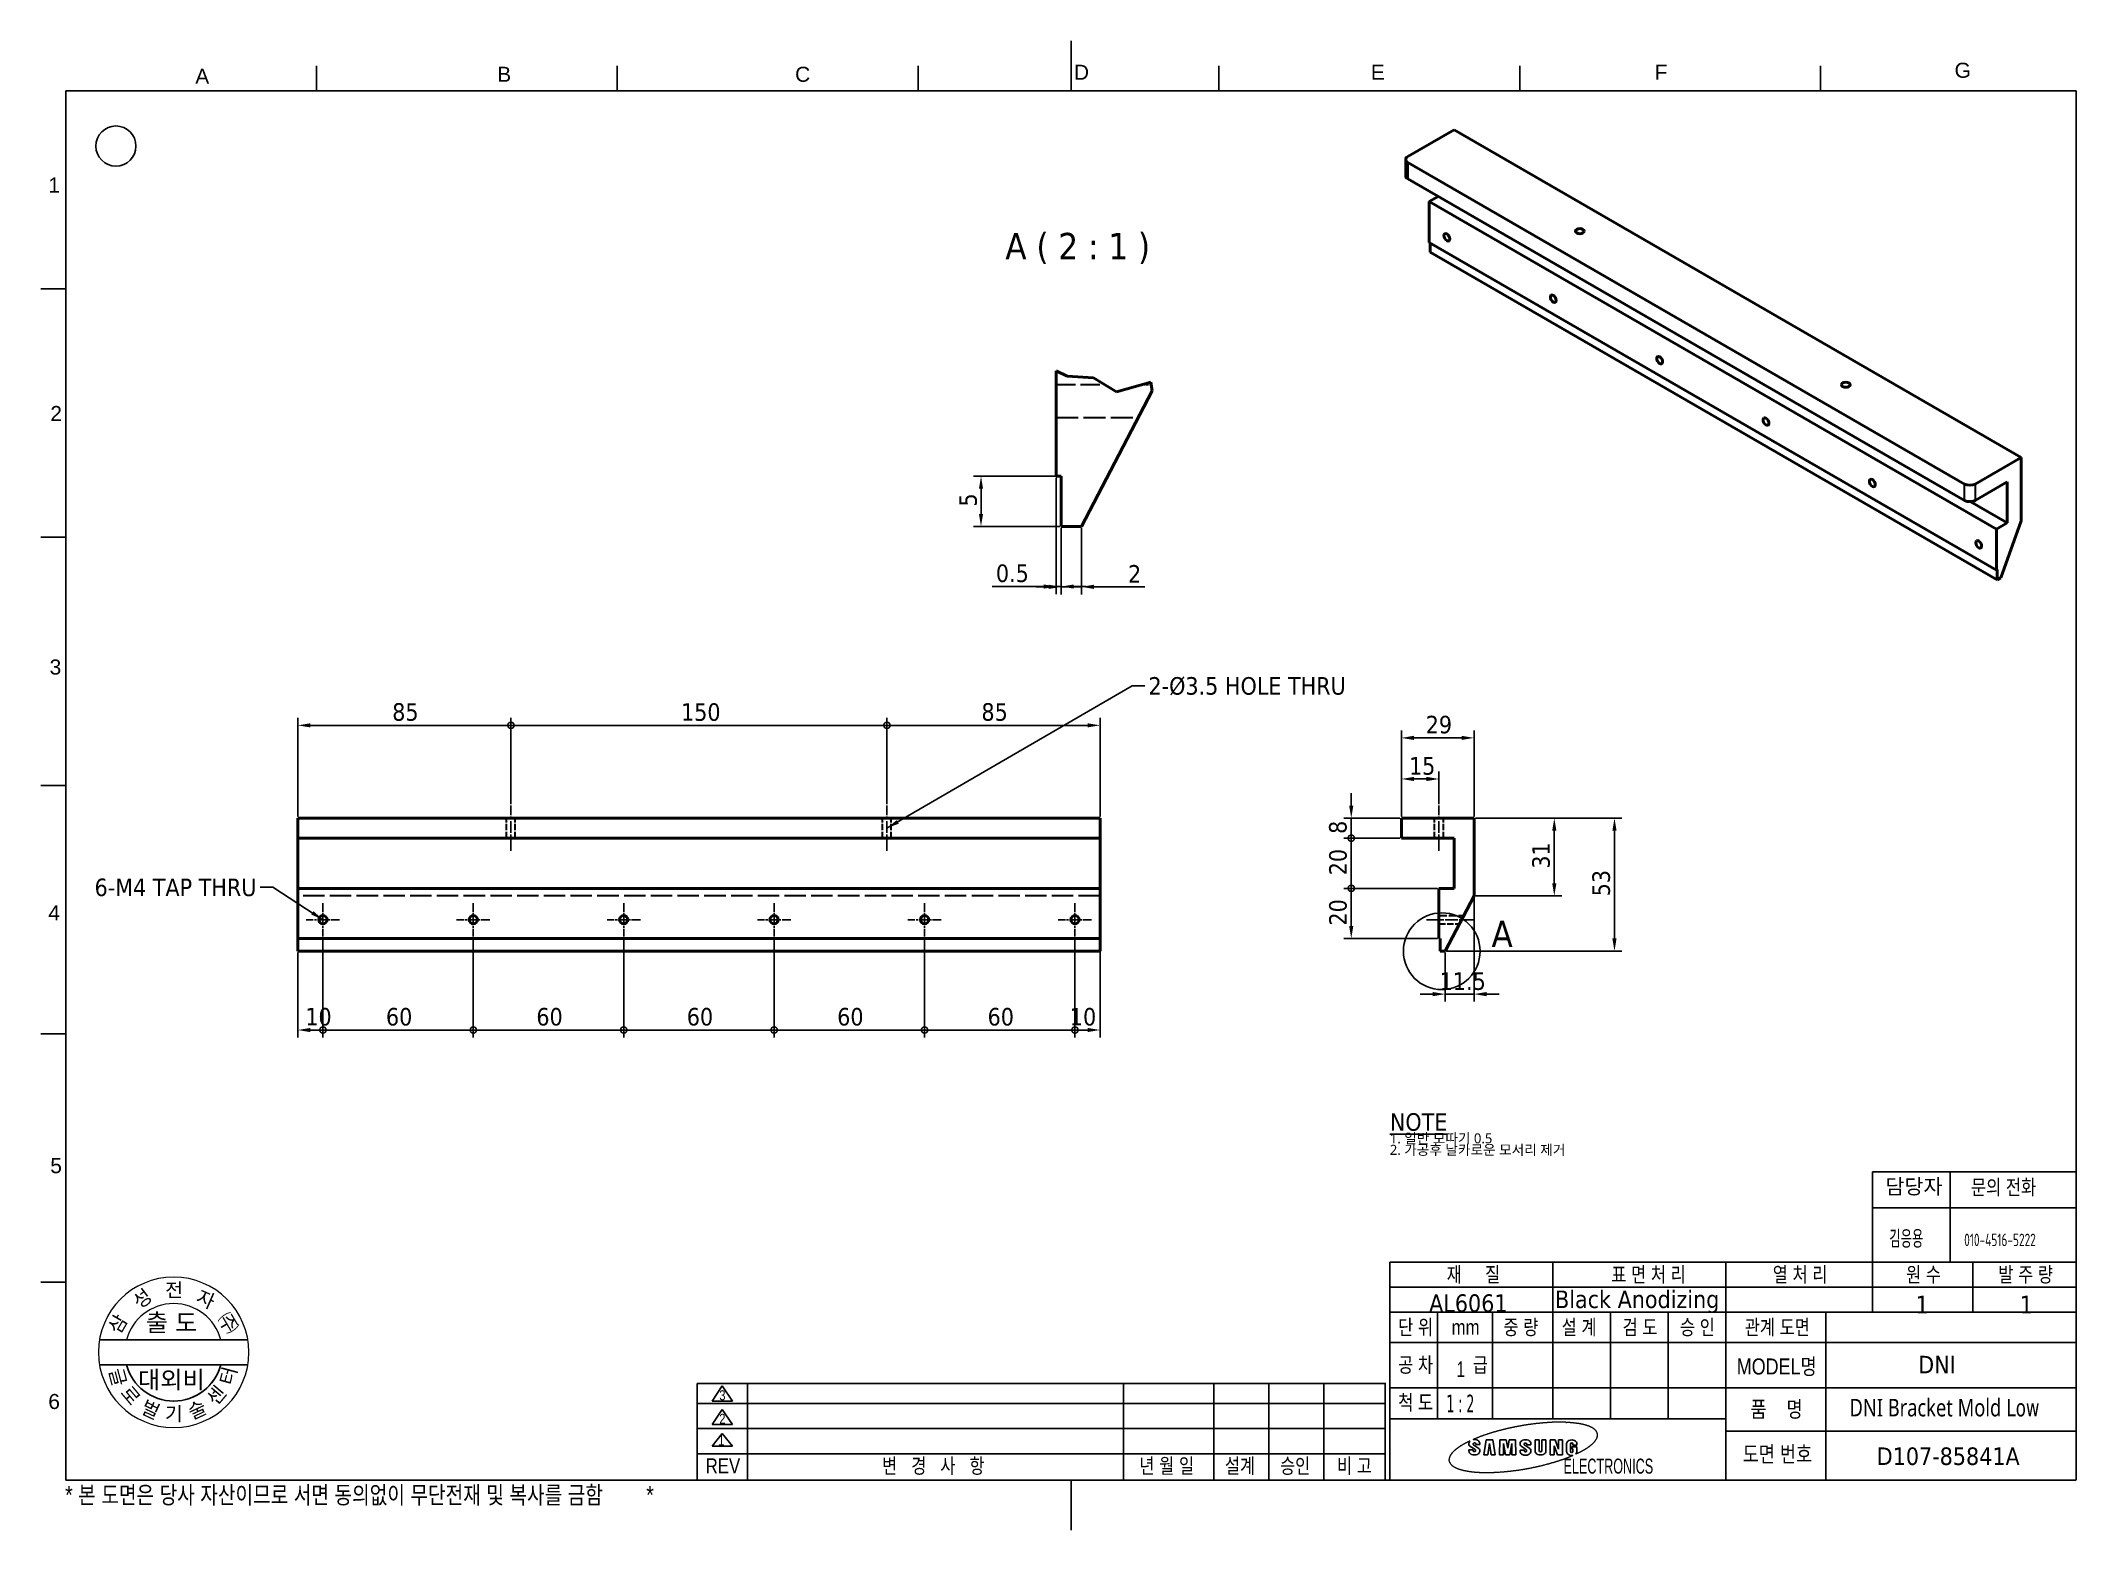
# Model space of a CAD drawing. Header units: millimetres. Extents: x 10 to 822, y 0 to 594.
import ezdxf
from ezdxf.enums import TextEntityAlignment as Align

# ---------------------------------------------------------------- set-up
doc = ezdxf.new("R2010")
doc.units = ezdxf.units.MM
doc.header["$LTSCALE"] = 2
doc.linetypes.add('CHAIN', pattern=[0.3543, 0.2362, -0.0295, 0.0591, -0.0295])
doc.linetypes.add('DASHED', pattern=[0.2068, 0.1655, -0.0413])
for name, color, linetype, lineweight in [('1', 7, 'Continuous', 25), ('Default', 7, 'Continuous', 25), ('기호(ISO)', 7, 'Continuous', 25), ('상세 경계(ISO)', 7, 'Continuous', 25), ('외형선(ISO)', 7, 'Continuous', 50), ('은선 (ISO)', 7, 'DASHED', 35), ('절단선(ISO)', 7, 'Continuous', 50), ('좁은 외형선(ISO)', 7, 'Continuous', 35), ('중심 표식(ISO)', 7, 'Continuous', 25), ('중심선(ISO)', 7, 'Continuous', 25), ('치수(ISO)', 7, 'Continuous', 25)]:
    doc.layers.add(name, color=color, linetype=linetype, lineweight=lineweight)
doc.styles.add('Current-ISO(PartList내용)_52', font='isocp_IV50.ttf', dxfattribs={"width": 0.75})
doc.styles.add('Current-ISO(PartList내용)_59', font='isocp_IV50.ttf', dxfattribs={"width": 0.75})
doc.styles.add('SEACAD_Arial_27', font='arial.ttf')
doc.styles.add('레이블 텍스트 (ISO)', font='tahoma.ttf')
doc.styles.add('주 텍스트 (ISO)', font='tahoma.ttf')
doc.styles.add('텍스트 스타일23', font='arial.ttf', dxfattribs={"width": 0.8})
doc.styles.add('텍스트 스타일24', font='arial.ttf', dxfattribs={"width": 0.8})
doc.styles.add('텍스트 스타일25', font='arial.ttf', dxfattribs={"width": 0.8})
doc.styles.add('텍스트 스타일26', font='arial.ttf', dxfattribs={"width": 1.011})
doc.styles.add('텍스트 스타일27', font='arial.ttf', dxfattribs={"width": 1.011})
doc.styles.add('텍스트 스타일28', font='arial.ttf', dxfattribs={"width": 1.011})
doc.styles.add('텍스트 스타일29', font='arial.ttf', dxfattribs={"width": 0.6})
doc.styles.add('텍스트 스타일30', font='arial.ttf', dxfattribs={"width": 0.6})
doc.styles.add('텍스트 스타일31', font='arial.ttf', dxfattribs={"width": 0.8})
doc.styles.add('텍스트 스타일71', font='tahoma.ttf', dxfattribs={"width": 0.6})
doc.styles.add('텍스트 스타일73', font='tahoma.ttf', dxfattribs={"width": 0.8})
doc.dimstyles.new('기본값 (ISO)', dxfattribs={"dimscale": 2, "dimtxt": 3.5, "dimasz": 2.5, "dimexe": 1.5, "dimexo": 0.3, "dimgap": 0.762, "dimtad": 1, "dimrnd": 1e-08, "dimdsep": 46, "dimtxsty": '주 텍스트 (ISO)', "dimcen": 0.09, "dimdle": 10, "dimclrd": 256, "dimclre": 256, "dimclrt": 256, "dimazin": 2, "dimtfac": 0.714286, "dimtmove": 0, "dimatfit": 3, "dimfxl": 1, "dimtolj": 1, "dimtzin": 0, "dimlwd": -1, "dimlwe": -1, "dimarcsym": 0})
doc.dimstyles.new('기본값 - 방법 1b (ISO)$7', dxfattribs={"dimscale": 2, "dimtxt": 3.5, "dimasz": 2.5, "dimexe": 3.175, "dimexo": 0, "dimgap": 0.762, "dimtad": 1, "dimtoh": 1, "dimrnd": 1e-08, "dimtxsty": '주 텍스트 (ISO)', "dimcen": 0.09, "dimdle": 10, "dimclrd": 256, "dimclre": 256, "dimclrt": 256, "dimazin": 2, "dimtfac": 1, "dimtmove": 0, "dimatfit": 3, "dimfxl": 1, "dimtolj": 1, "dimlwd": -1, "dimlwe": -1, "dimarcsym": 0})

msp = doc.modelspace()

# ---------------------------------------------------------------- texts
at = {"layer": '기호(ISO)'}
for s, insert, char_height, attachment_point, style in [('A ( 2 : 1 )', (394.781, 504.967), 10.5, 7, '레이블 텍스트 (ISO)'), ('\\fTahoma|b0|i0;1', (757.894, 93.51), 7, 1, '주 텍스트 (ISO)'), ('\\fTahoma|b0|i0;1', (799.423, 93.534), 7, 1, '주 텍스트 (ISO)')]:
    msp.add_mtext(s, dxfattribs=dict(at, insert=insert, char_height=char_height, attachment_point=attachment_point, style=style))
at = {"layer": '기호(ISO)', "char_height": 7}
for s, insert, width, attachment_point, style in [('\\fTahoma|b0|i0;2-Ø3.5 HOLE THRU', (451.903, 340.224), 82.90519, 1, '주 텍스트 (ISO)'), ('\\fTahoma|b0|i0;6-M4 TAP THRU', (96.051, 259.894), 68.54781, 3, '주 텍스트 (ISO)'), ('\\fTahoma|b0|i0;AL6061', (563.853, 94.083), 51.77824, 1, '주 텍스트 (ISO)'), ('\\fTahoma|b0|i0;Black Anodizing', (614.077, 95.616), 75.64879, 1, '주 텍스트 (ISO)'), ('\\fTahoma|b0|i0;DNI', (758.945, 69.573), 37.2701, 1, '주 텍스트 (ISO)'), ('\\fTahoma|b0|i0;1 : 2', (570.76, 54.086), 11.94652, 1, '텍스트 스타일71'), ('\\fSegoe UI|b0|i0;\\H7.0000;DNI Bracket Mold\\fTahoma|b0|i0;\\H7.0000; Low', (731.553, 52.406), 95.16724, 1, '텍스트 스타일73'), ('\\fTahoma|b0|i0;D107-85841A', (742.403, 33.032), 88.2103, 1, '주 텍스트 (ISO)')]:
    msp.add_mtext(s, dxfattribs=dict(at, insert=insert, width=width, attachment_point=attachment_point, style=style))
at = {"layer": '기호(ISO)', "insert": (548.173, 166.325), "char_height": 7, "width": 80.84672, "attachment_point": 1, "line_spacing_factor": 0.687847, "style": '주 텍스트 (ISO)'}
msp.add_mtext('{\\H1x;\\LNOTE\\l\\P\\fMalgun Gothic|b0|i0|c0|p50;\\H0.57143x;1. \\fMalgun Gothic|b0|i0|c129|p50;일반 모따기 \\fMalgun Gothic|b0|i0|c0|p50;0.5 \\H1.94137x; \\H0.5151x;\\P\\fSegoe UI|b0|i0|c0|p34;2\\fMalgun Gothic|b0|i0|c0|p50;. \\fMalgun Gothic|b0|i0|c129|p50;가공후 날카로운 모서리 제거 \\fTahoma|b0|i0|c129|p34;\\H1.54742x; \\H0.64624x;\\P\\H1.32659x; }', dxfattribs=at)

# ---------------------------------------------------------------- blocks, each defined once
blk = doc.blocks.new('경계 삼성')
at = {"color": 7, "linetype": 'Continuous'}
for p, q in [((411, 287), (10, 287)), ((10, 287), (10, 10)), ((411, 10.04), (411, 287.04)), ((370.37, 71.46), (370.37, 53.46)), ((370.37, 71.46), (411, 71.46)), ((385.87, 53.41), (385.87, 71.43)), ((370.37, 64.28), (411, 64.28)), ((411, 53.46), (274.07, 53.46)), ((274.07, 53.43), (274.07, 10)), ((306.57, 53.43), (306.57, 22.43)), ((341.07, 53.43), (341.07, 10)), ((370.37, 43.43), (370.37, 53.43)), ((390.37, 43.43), (390.37, 53.43)), ((274.07, 48.46), (411, 48.46)), ((274.07, 43.46), (411, 43.46)), ((283.57, 43.43), (283.57, 22.43)), ((294.57, 43.43), (294.57, 22.43)), ((318.07, 43.43), (318.07, 22.43)), ((329.57, 43.43), (329.57, 22.43)), ((361.07, 43.43), (361.07, 10)), ((411, 37.46), (274.07, 37.46)), ((135.95, 29.27), (273.26, 29.27)), ((135.95, 10), (135.95, 29.26)), ((140.95, 28.77), (138.95, 25.77)), ((142.95, 25.77), (140.95, 28.77)), ((145.95, 10), (145.95, 29.27)), ((220.95, 29.27), (220.95, 10)), ((238.95, 10), (238.95, 29.27)), ((249.95, 10), (249.95, 29.27)), ((260.95, 29.27), (260.95, 10)), ((273.18, 29.27), (273.18, 10)), ((274.07, 28.43), (341.07, 28.43)), ((341.07, 28.43), (411, 28.43)), ((135.95, 25.27), (273.26, 25.27)), ((138.95, 25.77), (142.95, 25.77)), ((140.95, 24.07), (138.95, 21.07)), ((138.95, 21.07), (142.95, 21.07)), ((142.95, 21.07), (140.95, 24.07)), ((274.07, 22.21), (341.07, 22.21)), ((273.26, 20.27), (135.95, 20.27)), ((140.95, 19.27), (138.95, 16.77)), ((138.95, 16.77), (142.95, 16.77)), ((142.95, 16.77), (140.95, 19.27)), ((411, 19.76), (341.07, 19.76)), ((135.95, 15.27), (273.26, 15.27)), ((10, 10), (411, 10))]:
    blk.add_line(p, q, dxfattribs=at)
at = {"layer": '1', "color": 7, "linetype": 'Continuous'}
for p, q in [((16.73, 37.98), (46.31, 37.98)), ((16.73, 32.98), (46.31, 32.98)), ((289.87, 17.1), (289.87, 17.34)), ((290.06, 16.79), (290.68, 16.39)), ((290.68, 16.39), (291.1, 16.12)), ((291.21, 16.73), (290.79, 17.01)), ((291.22, 17.08), (291.21, 17.21)), ((291.83, 16.33), (291.21, 16.73)), ((291.22, 17.08), (292.03, 17.08)), ((292.03, 17.34), (292.03, 17.08)), ((292.85, 15.02), (293.3, 18)), ((293.3, 18), (294.66, 18)), ((293.65, 15.02), (293.98, 17.28)), ((293.98, 17.28), (294.31, 15.02)), ((294.66, 18), (295.12, 15.02)), ((296.02, 18), (295.94, 15.02)), ((297.3, 18), (296.02, 18)), ((296.74, 15.02), (296.74, 17.28)), ((297.15, 15.02), (296.74, 17.28)), ((297.59, 16.38), (297.3, 18)), ((297.59, 16.38), (297.87, 18)), ((297.87, 18), (299.15, 18)), ((298.02, 15.02), (298.43, 17.28)), ((298.43, 15.02), (298.43, 17.28)), ((299.15, 18), (299.23, 15.02)), ((300.06, 17.05), (300.06, 17.29)), ((300.26, 16.74), (300.88, 16.34)), ((300.88, 16.34), (301.29, 16.06)), ((301.4, 16.68), (300.98, 16.96)), ((301.42, 17.02), (301.4, 17.16)), ((302.02, 16.28), (301.4, 16.68)), ((301.42, 17.02), (302.22, 17.02)), ((302.22, 17.29), (302.22, 17.02)), ((303.06, 18), (303.06, 15.78)), ((303.06, 18), (303.87, 18)), ((303.87, 18), (303.87, 15.91)), ((304.42, 15.91), (304.42, 18)), ((304.42, 18), (305.22, 18)), ((305.22, 18), (305.22, 15.79)), ((306.05, 18), (306.05, 15.02)), ((307.04, 18), (306.05, 18)), ((306.85, 15.02), (306.85, 16.87)), ((306.85, 16.87), (307.53, 15.02)), ((307.04, 18), (307.72, 16.15)), ((307.72, 16.15), (307.72, 18)), ((308.52, 18), (307.72, 18)), ((308.52, 18), (308.52, 15.02)), ((309.34, 17.23), (309.34, 15.68)), ((310.15, 17.2), (310.15, 15.72)), ((310.39, 16.25), (310.39, 16.66)), ((311.4, 16.66), (310.39, 16.66)), ((310.59, 16.25), (310.39, 16.25)), ((310.59, 17.2), (310.59, 16.97)), ((310.59, 16.97), (311.4, 16.97)), ((310.59, 15.72), (310.59, 16.25)), ((311.4, 17.23), (311.4, 16.97)), ((311.4, 16.66), (311.4, 15.68)), ((289.87, 15.79), (289.87, 16.05)), ((289.87, 16.05), (290.67, 16.05)), ((290.67, 16.05), (290.68, 15.91)), ((292.03, 16.03), (292.03, 15.79)), ((293.65, 15.02), (292.85, 15.02)), ((295.12, 15.02), (294.31, 15.02)), ((296.74, 15.02), (295.94, 15.02)), ((297.15, 15.02), (298.02, 15.02)), ((299.23, 15.02), (298.43, 15.02)), ((300.06, 15.73), (300.06, 16)), ((300.06, 16), (300.86, 16)), ((300.86, 16), (300.87, 15.86)), ((302.22, 15.97), (302.22, 15.73)), ((306.05, 15.02), (306.85, 15.02)), ((308.52, 15.02), (307.53, 15.02))]:
    blk.add_line(p, q, dxfattribs=at)
for centre, radius, start, end in [((31.52, 35.48), 9.72, 194.9116, 345.0883), ((290.29, 17.34), 0.425, 155.4838, 180.2802), ((290.29, 17.16), 0.428, 188.0908, 238.3796), ((290.71, 17.21), 0.864, 135.2861, 159.3), ((290.95, 16.46), 1.65, 90, 98.9876), ((290.92, 17.2), 0.233, 120.4443, 176.5736), ((290.92, 17.2), 0.234, 176.7073, 235.7131), ((290.94, 17.16), 0.28, 12.1925, 118.5188), ((290.95, 16.46), 1.65, 68.4146, 90), ((291.3, 17.28), 0.755, 64.9546, 70.523), ((291.16, 17.21), 0.881, 20.794, 58.817), ((291.6, 15.97), 0.428, 8.107, 58.3325), ((291.6, 17.34), 0.424, 359.2574, 24.9561), ((300.48, 17.29), 0.424, 155.4988, 180.2964), ((300.48, 17.11), 0.428, 188.0908, 238.3882), ((300.9, 17.16), 0.865, 115.4905, 159.3), ((301.14, 16.41), 1.65, 90, 111.5854), ((301.11, 17.15), 0.233, 120.4443, 176.5508), ((301.12, 17.15), 0.234, 176.7142, 235.6145), ((301.13, 17.1), 0.28, 12.1959, 118.431), ((301.14, 16.41), 1.65, 68.4146, 90), ((301.49, 17.23), 0.755, 64.9546, 70.5548), ((301.36, 17.16), 0.881, 20.7902, 58.7939), ((301.8, 15.91), 0.428, 8.0908, 58.3796), ((301.79, 17.29), 0.424, 359.2583, 24.9432), ((309.77, 17.24), 0.425, 155.4838, 180.2799), ((310.19, 17.11), 0.864, 115.494, 159.3), ((310.42, 16.36), 1.65, 90, 111.5854), ((310.37, 17.2), 0.224, 0, 180), ((310.37, 16.64), 1.37, 66.1603, 87.7454), ((310.67, 17.17), 0.755, 64.9546, 70.5548), ((310.53, 17.11), 0.881, 20.7902, 58.7939), ((310.97, 17.24), 0.424, 359.2583, 24.9283), ((290.29, 15.78), 0.424, 179.2575, 204.971), ((290.73, 15.91), 0.881, 200.7902, 238.7898), ((290.59, 15.85), 0.755, 244.9506, 250.5548), ((290.95, 16.66), 1.65, 248.4146, 270), ((290.95, 15.97), 0.28, 192.1959, 298.431), ((290.95, 16.66), 1.65, 270, 291.5854), ((290.97, 15.92), 0.233, 300.4442, 356.5508), ((290.97, 15.92), 0.234, 356.7142, 55.7131), ((291.18, 15.91), 0.865, 295.4905, 339.3), ((291.6, 15.78), 0.424, 335.4988, 0.2967), ((300.48, 15.73), 0.424, 179.2583, 204.9283), ((300.92, 15.86), 0.881, 200.7902, 238.8211), ((300.78, 15.79), 0.755, 244.9881, 250.5548), ((301.14, 16.61), 1.65, 248.4146, 270), ((301.15, 15.92), 0.28, 192.1715, 298.431), ((301.14, 16.61), 1.65, 270, 291.5854), ((301.16, 15.87), 0.233, 300.4291, 356.5508), ((301.16, 15.87), 0.234, 356.7142, 55.6145), ((301.37, 15.86), 0.864, 295.494, 339.3), ((301.79, 15.73), 0.425, 335.4838, 0.2799), ((303.46, 15.78), 0.4, 180, 205.7047), ((303.93, 15.91), 0.881, 200.8015, 238.817), ((303.79, 15.85), 0.755, 244.9507, 250.5199), ((304.14, 16.66), 1.65, 248.4146, 270), ((304.14, 15.91), 0.278, 180, 0), ((304.14, 16.66), 1.65, 270, 291.5854), ((304.38, 15.91), 0.864, 295.4612, 339.3), ((304.8, 15.78), 0.424, 335.4988, 0.2967), ((309.77, 15.68), 0.424, 179.2418, 204.9283), ((310.21, 15.81), 0.881, 200.7902, 238.8211), ((310.07, 15.74), 0.755, 244.9546, 250.5199), ((310.42, 16.56), 1.65, 248.4146, 270), ((310.37, 15.72), 0.224, 180, 0), ((310.38, 16.34), 1.42, 271.7323, 278.7327), ((310.56, 15.78), 0.845, 314.0401, 340.7459), ((310.97, 15.68), 0.424, 335.4988, 0.2802)]:
    blk.add_arc(centre, radius, start, end, dxfattribs=at)
at = {"layer": 'Default', "color": 7, "linetype": 'Continuous'}
for p, q in [((210.5, 287), (210.5, 297)), ((60, 287), (60, 292)), ((120, 287), (120, 292)), ((180, 287), (180, 292)), ((240, 287), (240, 292)), ((300, 287), (300, 292)), ((360, 287), (360, 292)), ((10, 247.5), (5, 247.5)), ((10, 198), (5, 198)), ((10, 148.5), (5, 148.5)), ((10, 99), (5, 99)), ((10, 49.5), (5, 49.5)), ((210.5, 0), (210.5, 10))]:
    blk.add_line(p, q, dxfattribs=at)
at = {"layer": 'Default', "color": 7, "linetype": 'Continuous', "lineweight": 5}
for p, q in [((309.18, 21.52), (309.3, 21.52)), ((290.1, 17.82), (290.02, 17.78)), ((290.69, 18.09), (290.82, 18.14)), ((310.6, 14.93), (310.46, 14.87))]:
    blk.add_line(p, q, dxfattribs=at)
at = {"layer": 'Default', "color": 7, "linetype": 'Continuous'}
blk.add_circle((20, 276), 4, dxfattribs=at)
at = {"layer": 'Default', "color": 7, "linetype": 'Continuous', "lineweight": 5}
for centre, radius, start, end in [((31.52, 35.48), 15, 0, 180), ((31.52, 35.48), 9.72, 14.9117, 165.0883), ((31.52, 35.48), 15, 180, 0), ((31.52, 35.48), 9.72, 194.9117, 344.7518), ((309.09, -29.8), 51.39, 102.7304, 102.8928), ((309.17, -30.17), 51.77, 102.5716, 102.7328), ((309.26, -30.57), 52.17, 102.4086, 102.5686), ((309.3, -30.75), 52.36, 102.2527, 102.4121), ((309.3, -30.76), 52.37, 102.0888, 102.2482), ((309.31, -30.79), 52.4, 101.9314, 102.0907), ((309.31, -30.83), 52.44, 101.7691, 101.9283), ((309.32, -30.86), 52.47, 101.6126, 101.7717), ((309.32, -30.89), 52.51, 101.4491, 101.6081), ((309.33, -30.92), 52.53, 101.2934, 101.4522), ((309.34, -30.96), 52.57, 101.1303, 101.289), ((309.34, -30.99), 52.6, 100.9741, 101.1328), ((309.35, -31.02), 52.64, 100.8114, 100.97), ((309.35, -31.05), 52.67, 100.6557, 100.8141), ((309.36, -31.09), 52.7, 100.4934, 100.6517), ((309.37, -31.12), 52.74, 100.3372, 100.4955), ((309.37, -31.15), 52.77, 100.1757, 100.3338), ((309.38, -31.18), 52.8, 100.0199, 100.178), ((309.38, -31.21), 52.83, 99.858, 100.016), ((309.39, -31.25), 52.87, 99.7022, 99.8601), ((309.39, -31.3), 52.92, 99.5407, 99.6984), ((309.39, -31.31), 52.92, 99.3857, 99.5434), ((309.38, -31.26), 52.88, 99.2228, 99.3807), ((309.36, -31.1), 52.71, 99.067, 99.2254), ((309.3, -30.77), 52.38, 98.9022, 99.0616), ((309.26, -30.49), 52.1, 98.7435, 98.9037), ((309.21, -30.2), 51.81, 98.5772, 98.7383), ((309.17, -29.94), 51.54, 98.4165, 98.5785), ((309.12, -29.64), 51.24, 98.2494, 98.4123), ((309.09, -29.39), 50.98, 98.0863, 98.25), ((309.04, -29.09), 50.68, 97.9177, 98.0824), ((309.01, -28.84), 50.43, 97.7522, 97.9178), ((308.96, -28.54), 50.13, 97.5817, 97.7482), ((308.93, -28.29), 49.88, 97.4156, 97.5829), ((308.89, -28.01), 49.59, 97.2423, 97.4106), ((308.86, -27.75), 49.33, 97.0742, 97.2434), ((308.81, -27.44), 49.02, 96.8988, 97.0691), ((308.79, -27.23), 48.81, 96.7302, 96.9012), ((308.77, -27.08), 48.66, 96.5538, 96.7253), ((308.77, -27.1), 48.68, 96.3851, 96.5565), ((308.79, -27.3), 48.88, 96.2109, 96.3816), ((308.81, -27.46), 49.03, 96.0436, 96.2138), ((308.83, -27.61), 49.19, 95.8709, 96.0405), ((308.84, -27.76), 49.33, 95.7043, 95.8735), ((308.86, -27.93), 49.5, 95.5316, 95.7001), ((308.88, -28.09), 49.66, 95.3674, 95.5355), ((308.89, -28.28), 49.86, 95.1959, 95.3633), ((308.9, -28.41), 49.99, 95.0318, 95.1987), ((308.91, -28.53), 50.11, 94.8617, 95.0283), ((308.94, -28.78), 50.36, 94.7001, 94.8658), ((308.97, -29.25), 50.83, 94.5316, 94.6958), ((308.95, -28.94), 50.53, 94.367, 94.5323), ((308.86, -27.84), 49.41, 94.1892, 94.3581), ((308.72, -26), 47.57, 94.0072, 94.1827), ((308.51, -23.19), 44.75, 93.8055, 93.9921), ((308.36, -21.08), 42.64, 93.6036, 93.7994), ((308.22, -19.05), 40.61, 93.383, 93.5886), ((308.12, -17.38), 38.93, 93.1627, 93.3771), ((308.01, -15.63), 37.18, 92.9226, 93.1471), ((307.94, -14.19), 35.74, 92.6832, 92.9167), ((307.86, -12.69), 34.24, 92.4235, 92.6673), ((307.8, -11.5), 33.05, 92.1653, 92.4179), ((307.75, -10.29), 31.84, 91.8874, 92.1495), ((307.71, -9.15), 30.69, 91.6081, 91.88), ((307.66, -7.81), 29.35, 91.3069, 91.5912), ((307.65, -7.22), 28.76, 91.0179, 91.3079), ((307.64, -7.12), 28.66, 90.7215, 91.0124), ((307.67, -8.04), 29.58, 90.4591, 90.7413), ((307.7, -10.59), 32.13, 90.2147, 90.4749), ((307.73, -13.76), 35.3, 90.009, 90.2449), ((307.74, -18.32), 39.86, 89.8165, 90.0241), ((307.74, -20.48), 42.02, 89.624, 89.8241), ((307.74, -22.5), 44.04, 89.4458, 89.6412), ((307.69, -33.39), 54.93, 89.3577, 89.5048), ((307.36, -64.43), 85.97, 89.2885, 89.3734), ((307.55, -44.91), 66.45, 89.0976, 89.2388), ((307.17, -72.63), 94.18, 88.9823, 89.1358), ((304.29, -250.82), 272.39, 88.9728, 89.0424), ((297.73, -141.01), 162.94, 85.8854, 85.928), ((294.5, -186.03), 208.07, 85.8548, 85.8882), ((297.65, -141.78), 163.71, 85.7932, 85.8357), ((302.55, -74.6), 96.35, 85.6927, 85.7648), ((304.21, -52.15), 73.84, 85.5795, 85.6736), ((305.18, -39.3), 60.95, 85.443, 85.5569), ((305.85, -30.7), 52.32, 85.2919, 85.4246), ((306.45, -23.14), 44.75, 85.1116, 85.2667), ((306.87, -18.11), 39.7, 84.9185, 85.0933), ((307.25, -13.7), 35.27, 84.6964, 84.8931), ((307.53, -10.51), 32.07, 84.4621, 84.6783), ((307.81, -7.54), 29.08, 84.1971, 84.4354), ((308.02, -5.32), 26.85, 83.9223, 84.1802), ((308.24, -3.19), 24.71, 83.6138, 83.894), ((308.41, -1.56), 23.08, 83.2978, 83.5977), ((308.59, 0.04), 21.47, 82.9452, 83.2673), ((308.74, 1.28), 20.22, 82.5883, 82.9303), ((308.89, 2.52), 18.97, 82.1929, 82.5572), ((309.02, 3.5), 17.98, 81.7941, 82.1783), ((309.15, 4.49), 16.98, 81.3553, 81.7619), ((309.27, 5.28), 16.18, 80.9145, 81.341), ((309.39, 6.08), 15.37, 80.4321, 80.8811), ((309.49, 6.73), 14.71, 79.9501, 80.4189), ((309.6, 7.39), 14.05, 79.4244, 79.9154), ((309.7, 7.93), 13.49, 78.9005, 79.4115), ((309.8, 8.5), 12.91, 78.3311, 78.8651), ((309.89, 8.93), 12.48, 77.769, 78.3218), ((309.97, 9.35), 12.05, 77.1595, 77.7317), ((310.07, 9.81), 11.58, 76.547, 77.1426), ((310.21, 10.4), 10.97, 75.8637, 76.4926), ((310.37, 11.11), 10.25, 75.1448, 75.8184), ((310.6, 12.02), 9.31, 74.3202, 75.0616), ((310.78, 12.66), 8.64, 73.4734, 74.2728), ((310.94, 13.27), 8.01, 72.5287, 73.3911), ((311.08, 13.74), 7.52, 71.5654, 72.4841), ((311.23, 14.2), 7.04, 70.4951, 71.4776), ((311.35, 14.55), 6.67, 69.414, 70.4526), ((311.47, 14.91), 6.29, 68.2242, 69.3258), ((311.57, 15.17), 6.01, 67.0303, 68.1861), ((311.67, 15.44), 5.72, 65.7245, 66.9399), ((311.76, 15.65), 5.5, 64.4182, 65.6874), ((311.86, 15.87), 5.25, 62.9962, 64.3286), ((311.93, 15.99), 5.11, 61.6067, 62.9809), ((311.96, 16.08), 5.02, 60.1073, 61.5134), ((312.13, 16.39), 4.67, 58.4456, 59.9619), ((312.43, 16.93), 4.05, 56.4163, 58.1638), ((312.7, 17.36), 3.54, 54.1599, 56.1574), ((292.99, 8.97), 9.17, 127.4637, 128.0205), ((293.25, 8.63), 9.6, 126.9094, 127.4411), ((293.46, 8.33), 9.96, 126.3637, 126.8761), ((293.64, 8.08), 10.27, 125.8596, 126.3567), ((293.83, 7.81), 10.6, 125.3463, 125.8279), ((294.01, 7.55), 10.92, 124.8751, 125.3427), ((294.23, 7.23), 11.31, 124.3919, 124.8435), ((294.44, 6.93), 11.68, 123.9498, 124.3872), ((294.68, 6.56), 12.11, 123.5021, 123.9237), ((294.84, 6.31), 12.41, 123.0824, 123.4941), ((294.95, 6.14), 12.61, 122.6592, 123.0641), ((295.04, 5.99), 12.79, 122.2585, 122.6577), ((295.14, 5.82), 12.99, 121.8498, 122.2428), ((295.24, 5.66), 13.17, 121.4661, 121.8536), ((295.35, 5.47), 13.39, 121.0655, 121.4466), ((295.46, 5.3), 13.59, 120.6894, 121.0649), ((295.57, 5.11), 13.82, 120.3058, 120.6751), ((295.68, 4.92), 14.03, 119.9434, 120.307), ((295.81, 4.69), 14.3, 119.5678, 119.9247), ((295.91, 4.51), 14.51, 119.2192, 119.571), ((296, 4.33), 14.7, 118.8568, 119.2039), ((296.17, 4.03), 15.05, 118.5164, 118.8554), ((296.46, 3.48), 15.68, 118.1714, 118.4969), ((296.93, 2.6), 16.67, 117.8511, 118.1573), ((297.77, 0.99), 18.49, 117.544, 117.8199), ((298.64, -0.69), 20.38, 117.2671, 117.5176), ((299.77, -2.92), 22.87, 117.0138, 117.237), ((301.06, -5.48), 25.75, 116.7933, 116.9915), ((303.02, -9.4), 30.13, 116.589, 116.7585), ((305.24, -13.86), 35.11, 116.4233, 116.5687), ((308.53, -20.53), 42.55, 116.2722, 116.3922), ((314.29, -32.24), 55.6, 116.1568, 116.2487), ((331.6, -67.63), 94.99, 116.0644, 116.1182), ((343.05, -91.14), 121.14, 116.0017, 116.0439), ((331.36, -67.2), 94.5, 115.9465, 116.0005), ((300.47, -4.15), 24.29, 113.0481, 113.3912), ((300.51, -4.27), 24.42, 112.6997, 113.0413), ((300.51, -4.26), 24.41, 112.3615, 112.7035), ((300.43, -4.08), 24.21, 112.0117, 112.3565), ((300.91, -5.22), 25.45, 111.7166, 112.0447), ((302.27, -8.59), 29.08, 111.4592, 111.7463), ((303.39, -11.41), 32.11, 111.2256, 111.4855), ((304.38, -13.93), 34.82, 110.9956, 111.2352), ((304.78, -14.96), 35.93, 110.7697, 111.0019), ((304.59, -14.48), 35.42, 110.526, 110.7615), ((304.51, -14.27), 35.19, 110.2906, 110.5276), ((304.5, -14.24), 35.16, 110.0474, 110.2846), ((304.46, -14.14), 35.05, 109.812, 110.05), ((304.39, -13.94), 34.84, 109.5651, 109.8046), ((304.4, -13.96), 34.86, 109.3297, 109.569), ((304.48, -14.19), 35.11, 109.0891, 109.3268), ((304.64, -14.64), 35.58, 108.8618, 109.0964), ((304.91, -15.44), 36.43, 108.6317, 108.8608), ((305.15, -16.13), 37.15, 108.416, 108.6407), ((305.4, -16.88), 37.95, 108.1935, 108.4135), ((305.63, -17.58), 38.69, 107.9861, 108.2019), ((305.9, -18.41), 39.56, 107.7733, 107.9843), ((306.16, -19.2), 40.38, 107.5751, 107.7818), ((306.46, -20.15), 41.39, 107.3735, 107.5752), ((306.7, -20.89), 42.16, 107.181, 107.379), ((306.91, -21.58), 42.88, 106.9846, 107.1793), ((307.04, -21.99), 43.32, 106.7965, 106.9892), ((307.11, -22.23), 43.56, 106.6004, 106.792), ((307.18, -22.48), 43.82, 106.4142, 106.6046), ((307.28, -22.81), 44.17, 106.2224, 106.4114), ((307.37, -23.1), 44.47, 106.0385, 106.2262), ((307.46, -23.42), 44.8, 105.8489, 106.0352), ((307.54, -23.71), 45.1, 105.6672, 105.8523), ((307.63, -24.04), 45.45, 105.481, 105.6646), ((307.72, -24.34), 45.76, 105.303, 105.4854), ((307.81, -24.69), 46.12, 105.1176, 105.2986), ((307.9, -25), 46.44, 104.9425, 105.1222), ((307.99, -25.35), 46.81, 104.7612, 104.9395), ((308.08, -25.67), 47.13, 104.588, 104.7651), ((308.17, -26.04), 47.51, 104.409, 104.5846), ((308.26, -26.36), 47.85, 104.239, 104.4135), ((308.35, -26.74), 48.24, 104.0619, 104.2349), ((308.44, -27.08), 48.59, 103.8947, 104.0664), ((308.53, -27.47), 48.99, 103.7221, 103.8925), ((308.62, -27.82), 49.35, 103.5554, 103.7246), ((308.71, -28.22), 49.76, 103.3861, 103.5538), ((308.8, -28.58), 50.14, 103.2225, 103.389), ((308.9, -28.99), 50.56, 103.0547, 103.2198), ((308.99, -29.37), 50.95, 102.8943, 103.0581), ((306.91, 26.22), 11.77, 301.5838, 302.1725), ((307.09, 25.94), 11.44, 302.1437, 302.7494), ((307.28, 25.64), 11.09, 302.7482, 303.373), ((307.45, 25.4), 10.79, 303.3452, 303.9871), ((307.63, 25.13), 10.47, 303.9841, 304.6456), ((307.78, 24.91), 10.2, 304.6173, 305.2961), ((307.94, 24.68), 9.92, 305.296, 305.994), ((308.1, 24.48), 9.67, 305.9647, 306.6809), ((308.27, 24.25), 9.38, 306.6796, 307.4173), ((308.39, 24.11), 9.19, 307.3843, 308.1372), ((308.48, 23.99), 9.04, 308.1482, 308.9136), ((308.95, 23.42), 8.31, 308.8584, 309.6912), ((309.72, 22.51), 7.11, 309.5987, 310.5715), ((310.29, 21.87), 6.26, 310.422, 311.5279), ((310.82, 21.28), 5.47, 311.4065, 312.6723), ((311.2, 20.9), 4.92, 312.5057, 313.9108), ((311.54, 20.55), 4.44, 313.7975, 315.3562), ((311.8, 20.31), 4.09, 315.188, 316.8821), ((313, 17.8), 3.01, 51.43, 53.7682), ((312.05, 20.09), 3.75, 316.7818, 318.6288), ((312.23, 19.95), 3.52, 318.4632, 320.4341), ((313.22, 18.1), 2.64, 48.4745, 51.13), ((312.38, 19.82), 3.32, 320.3607, 322.4564), ((313.42, 18.36), 2.31, 45.0211, 48.0426), ((312.54, 19.71), 3.13, 322.2936, 324.5243), ((313.59, 18.54), 2.06, 41.351, 44.7122), ((312.74, 19.58), 2.89, 324.4056, 326.8421), ((313.74, 18.7), 1.85, 37.1285, 40.874), ((312.96, 19.45), 2.64, 326.5835, 329.264), ((313.87, 18.8), 1.68, 32.688, 36.8019), ((313.24, 19.3), 2.32, 329.0048, 332.0612), ((313.98, 18.89), 1.54, 27.7225, 32.2499), ((313.46, 19.19), 2.08, 331.6442, 335.0623), ((314.03, 18.92), 1.49, 22.9694, 27.6718), ((313.68, 19.1), 1.84, 334.7544, 338.5976), ((314.04, 18.93), 1.47, 17.9954, 22.7718), ((313.87, 19.04), 1.64, 338.107, 342.3866), ((314.05, 19), 1.45, 341.999, 346.8078), ((314.06, 18.94), 1.45, 13.1462, 17.9889), ((314.1, 18.95), 1.41, 7.9028, 12.8597), ((314.18, 18.98), 1.33, 346.2732, 351.4906), ((314.16, 18.96), 1.34, 2.5257, 7.6997), ((314.27, 18.97), 1.24, 351.2479, 356.8269), ((314.25, 18.98), 1.25, 356.5922, 2.1253), ((288.31, 13.88), 2.43, 176.135, 178.2588), ((287.11, 13.98), 1.23, 181.378, 185.5168), ((288.72, 13.8), 2.85, 173.3952, 175.2151), ((286.47, 13.95), 0.587, 188.9083, 197.516), ((288.69, 13.8), 2.82, 171.4467, 173.2834), ((288.27, 13.87), 2.38, 169.4571, 171.6195), ((286.45, 13.93), 0.561, 195.8546, 204.971), ((288.03, 13.93), 2.14, 167.3683, 169.7678), ((287.86, 13.97), 1.96, 164.9208, 167.526), ((286.81, 14.04), 0.935, 201.99, 207.5134), ((287.74, 14.01), 1.84, 162.3634, 165.1405), ((287.42, 14.3), 1.6, 205.5277, 208.7619), ((287.63, 14.05), 1.72, 159.522, 162.4706), ((287.66, 14.04), 1.75, 156.7235, 159.6204), ((288.82, 15), 3.16, 207.6282, 209.2569), ((287.83, 13.96), 1.94, 153.8361, 156.4493), ((289.57, 15.43), 4.02, 209.4327, 210.7051), ((288.01, 13.86), 2.14, 151.2332, 153.6095), ((288.25, 14.68), 2.51, 211.427, 213.4603), ((288.22, 13.73), 2.39, 148.8071, 150.94), ((287.82, 14.42), 2.01, 213.8472, 216.3785), ((288.45, 13.58), 2.67, 146.6884, 148.607), ((287.61, 14.28), 1.75, 216.752, 219.6418), ((288.76, 13.36), 3.05, 144.7314, 146.4151), ((287.53, 14.21), 1.65, 219.7168, 222.7948), ((289.11, 13.1), 3.48, 143.0624, 144.5396), ((289.61, 12.7), 4.13, 141.557, 142.8045), ((287.51, 14.2), 1.62, 222.8648, 225.9929), ((289.96, 12.41), 4.58, 140.2727, 141.3961), ((287.57, 14.25), 1.7, 225.7133, 228.7087), ((290.14, 12.25), 4.82, 139.1041, 140.171), ((287.72, 14.41), 1.92, 228.471, 231.1343), ((290.27, 12.13), 4.99, 138.0453, 139.0729), ((287.86, 14.57), 2.14, 230.8531, 233.2586), ((290.38, 12.02), 5.16, 136.9868, 137.9804), ((288.02, 14.76), 2.38, 233.0798, 235.2433), ((290.51, 11.9), 5.33, 136.0063, 136.9668), ((288.18, 14.98), 2.65, 234.987, 236.9335), ((290.67, 11.74), 5.56, 135.0286, 135.948), ((288.39, 15.29), 3.03, 236.7501, 238.4552), ((290.82, 11.58), 5.78, 134.1219, 135.0054), ((291.01, 11.38), 6.05, 133.2147, 134.058), ((288.62, 15.63), 3.44, 238.2211, 239.7217), ((291.19, 11.18), 6.32, 132.3834, 133.1904), ((288.92, 16.13), 4.02, 239.572, 240.853), ((291.42, 10.92), 6.66, 131.5542, 132.3197), ((289.12, 16.46), 4.41, 240.7591, 241.9263), ((291.63, 10.68), 6.98, 130.8028, 131.5334), ((289.2, 16.61), 4.58, 241.9096, 243.0317), ((291.86, 10.39), 7.36, 130.0492, 130.7426), ((289.27, 16.74), 4.73, 242.9763, 244.0609), ((292.09, 10.12), 7.71, 129.3675, 130.0288), ((292.36, 9.78), 8.15, 128.6915, 129.3176), ((289.35, 16.9), 4.9, 244.0491, 245.0931), ((292.64, 9.43), 8.59, 128.0735, 128.6674), ((289.43, 17.06), 5.08, 245.0403, 246.0472), ((289.52, 17.26), 5.31, 246.0267, 246.9898), ((289.61, 17.46), 5.53, 246.9375, 247.8619), ((289.72, 17.72), 5.8, 247.8408, 248.7211), ((289.82, 17.97), 6.07, 248.6665, 249.5074), ((289.94, 18.29), 6.41, 249.4846, 250.2806), ((290.06, 18.6), 6.75, 250.228, 250.9844), ((290.2, 18.99), 7.17, 250.9609, 251.673), ((290.34, 19.4), 7.6, 251.6189, 252.2905), ((292.96, 58.64), 47.12, 279.5455, 279.7285), ((292.88, 59.1), 47.59, 279.727, 279.9081), ((292.78, 59.63), 48.13, 279.9152, 280.0943), ((292.69, 60.11), 48.62, 280.0931, 280.2704), ((292.59, 60.67), 49.18, 280.2768, 280.4521), ((292.5, 61.17), 49.69, 280.4514, 280.6249), ((292.38, 61.74), 50.27, 280.6316, 280.8031), ((292.29, 62.26), 50.8, 280.802, 280.9717), ((292.16, 62.85), 51.41, 280.9785, 281.1462), ((292.06, 63.39), 51.96, 281.1452, 281.3111), ((291.93, 64.01), 52.59, 281.3172, 281.4811), ((291.82, 64.57), 53.16, 281.4798, 281.6419), ((291.68, 65.22), 53.83, 281.6492, 281.8093), ((291.56, 65.8), 54.41, 281.8088, 281.9672), ((291.42, 66.43), 55.07, 281.9725, 282.1291), ((291.28, 67.09), 55.74, 282.1289, 282.2835), ((291.08, 67.94), 56.61, 282.2892, 282.4415), ((291.04, 68.15), 56.82, 282.4412, 282.5929), ((291.12, 67.77), 56.43, 282.5957, 282.7485), ((291.26, 67.18), 55.83, 282.7453, 282.8996), ((291.46, 66.28), 54.91, 282.9014, 283.0583), ((291.63, 65.56), 54.17, 283.0531, 283.2122), ((291.8, 64.83), 53.41, 283.2144, 283.3757), ((291.96, 64.18), 52.75, 283.3712, 283.5345), ((292.13, 63.46), 52.01, 283.5368, 283.7025), ((292.29, 62.84), 51.37, 283.697, 283.8647), ((292.45, 62.16), 50.67, 283.8681, 284.0381), ((292.6, 61.58), 50.07, 284.0326, 284.2047), ((292.76, 60.94), 49.41, 284.2065, 284.3809), ((292.91, 60.39), 48.84, 284.3766, 284.553), ((293.06, 59.79), 48.22, 284.5549, 284.7336), ((293.21, 59.26), 47.67, 284.7291, 284.9099), ((293.36, 58.69), 47.08, 284.9124, 285.0955), ((293.5, 58.19), 46.56, 285.0903, 285.2754), ((293.64, 57.65), 46, 285.278, 285.4653), ((293.78, 57.18), 45.51, 285.4599, 285.6493), ((293.92, 56.66), 44.97, 285.6522, 285.8439), ((294.07, 56.13), 44.42, 285.839, 286.033), ((294.26, 55.47), 43.73, 286.0352, 286.2323), ((294.43, 54.89), 43.14, 286.2258, 286.4256), ((294.62, 54.26), 42.48, 286.4278, 286.6307), ((294.79, 53.72), 41.91, 286.6248, 286.8305), ((294.97, 53.11), 41.28, 286.8337, 287.0426), ((295.13, 52.6), 40.74, 287.0359, 287.2475), ((295.3, 52.03), 40.14, 287.2487, 287.4635), ((295.46, 51.53), 39.62, 287.459, 287.6765), ((295.64, 50.99), 39.05, 287.6777, 287.8984), ((295.79, 50.52), 38.56, 287.8938, 288.1174), ((295.95, 50.03), 38.04, 288.1185, 288.3451), ((296.11, 49.55), 37.53, 288.3398, 288.5694), ((296.3, 48.98), 36.93, 288.5712, 288.8046), ((296.4, 48.72), 36.66, 288.7982, 289.0333), ((296.4, 48.7), 36.64, 289.0387, 289.2739), ((296.38, 48.76), 36.7, 289.2706, 289.5054), ((296.32, 48.9), 36.86, 289.5134, 289.7471), ((296.18, 49.31), 37.28, 289.7438, 289.9749), ((295.89, 50.08), 38.11, 289.9857, 290.2118), ((296.24, 49.15), 37.12, 290.2081, 290.4402), ((297.2, 46.58), 34.37, 290.4316, 290.6822), ((298.21, 43.94), 31.55, 290.6579, 290.9309), ((299.41, 40.85), 28.23, 290.909, 291.2142), ((300.46, 38.18), 25.36, 291.1769, 291.5166), ((301.57, 35.39), 22.36, 291.4846, 291.8699), ((300.55, 37.96), 25.12, 291.8616, 292.2046), ((293.86, 54.1), 42.6, 292.3206, 292.5229), ((289.4, 64.64), 54.04, 292.6107, 292.7702), ((293.93, 53.88), 42.37, 292.7589, 292.9624), ((258.26, 124.95), 121.85, 295.7269, 295.8556), ((293.11, 53.22), 42.1, 295.7445, 296.0289), ((298.63, 42), 29.6, 295.9578, 296.2204), ((294.8, 49.64), 38.14, 296.3106, 296.4693), ((300.92, 37.37), 24.43, 296.4399, 296.7139), ((303.13, 33.07), 19.6, 296.6062, 296.9702), ((303.54, 32.28), 18.71, 296.936, 297.3087), ((303.99, 31.42), 17.74, 297.2953, 297.682), ((304.94, 29.63), 15.71, 297.6531, 298.0925), ((305.43, 28.74), 14.69, 298.0441, 298.5161), ((305.62, 28.39), 14.3, 298.5072, 298.9919), ((305.81, 28.05), 13.9, 298.9738, 299.4718), ((306.08, 27.59), 13.37, 299.4657, 299.9837), ((306.29, 27.22), 12.95, 299.9569, 300.4921), ((306.51, 26.86), 12.53, 300.4885, 301.0418), ((306.7, 26.55), 12.17, 301.0169, 301.5865), ((290.52, 19.95), 8.17, 252.2628, 252.8874), ((290.67, 20.42), 8.67, 252.8444, 253.4331), ((290.83, 20.93), 9.21, 253.4172, 253.9717), ((290.93, 21.26), 9.55, 253.9477, 254.4824), ((290.98, 21.45), 9.74, 254.4876, 255.0116), ((291.04, 21.65), 9.95, 254.9899, 255.5027), ((291.11, 21.93), 10.24, 255.5021, 256.0006), ((291.18, 22.18), 10.51, 255.9793, 256.4653), ((291.25, 22.48), 10.81, 256.4646, 256.9372), ((291.31, 22.75), 11.09, 256.9188, 257.3793), ((291.39, 23.09), 11.43, 257.3771, 257.8239), ((291.46, 23.4), 11.75, 257.8036, 258.2383), ((291.54, 23.77), 12.13, 258.2376, 258.6588), ((291.61, 24.12), 12.49, 258.6398, 259.049), ((291.69, 24.54), 12.91, 259.0458, 259.4416), ((291.77, 24.93), 13.32, 259.4239, 259.8077), ((291.86, 25.41), 13.8, 259.8039, 260.1744), ((291.94, 25.85), 14.25, 260.1563, 260.5149), ((292.03, 26.39), 14.8, 260.5117, 260.8571), ((292.12, 26.91), 15.32, 260.8392, 261.1728), ((292.22, 27.55), 15.97, 261.1682, 261.4883), ((292.31, 28.12), 16.55, 261.4729, 261.7819), ((292.4, 28.76), 17.2, 261.7793, 262.0764), ((292.47, 29.18), 17.63, 262.0651, 262.355), ((292.5, 29.48), 17.92, 262.3579, 262.643), ((292.54, 29.76), 18.21, 262.6343, 262.9149), ((292.59, 30.12), 18.57, 262.9164, 263.1916), ((292.63, 30.45), 18.9, 263.183, 263.4533), ((292.67, 30.82), 19.28, 263.4548, 263.7198), ((292.71, 31.17), 19.62, 263.7103, 263.9706), ((292.76, 31.58), 20.04, 263.9727, 264.2276), ((292.8, 31.96), 20.42, 264.2181, 264.4682), ((292.84, 32.4), 20.87, 264.4695, 264.7143), ((292.88, 32.81), 21.28, 264.706, 264.946), ((292.92, 33.3), 21.77, 264.9466, 265.1813), ((292.97, 33.75), 22.22, 265.1729, 265.4028), ((293.01, 34.27), 22.75, 265.4028, 265.6273), ((293.05, 34.77), 23.24, 265.6199, 265.8396), ((293.09, 35.34), 23.82, 265.8397, 266.0541), ((293.13, 35.88), 24.36, 266.0454, 266.2551), ((293.17, 36.52), 25, 266.2561, 266.4604), ((293.21, 37.11), 25.59, 266.4513, 266.6509), ((293.25, 37.82), 26.3, 266.6518, 266.846), ((293.29, 38.47), 26.95, 266.8377, 267.0272), ((293.33, 39.23), 27.72, 267.0265, 267.2108), ((293.37, 39.98), 28.46, 267.2029, 267.3824), ((293.42, 40.9), 29.38, 267.3826, 267.5564), ((293.44, 41.32), 29.8, 267.5528, 267.7241), ((293.43, 41.31), 29.8, 267.7284, 267.8998), ((293.43, 41.25), 29.73, 267.8975, 268.0692), ((293.42, 41.11), 29.6, 268.0744, 268.2469), ((293.42, 41), 29.49, 268.2451, 268.4182), ((293.42, 40.9), 29.39, 268.423, 268.5967), ((293.42, 40.81), 29.29, 268.5945, 268.7688), ((293.41, 40.7), 29.18, 268.7741, 268.949), ((293.41, 40.6), 29.09, 268.9476, 269.123), ((293.41, 40.5), 28.98, 269.1273, 269.3034), ((293.41, 40.4), 28.88, 269.3019, 269.4786), ((293.4, 40.3), 28.78, 269.4836, 269.661), ((293.4, 40.2), 28.68, 269.6589, 269.8368), ((293.4, 40.09), 28.58, 269.8419, 270.0205), ((293.4, 40), 28.49, 270.0185, 270.1976), ((293.4, 39.92), 28.41, 270.2023, 270.3819), ((293.4, 39.8), 28.29, 270.3807, 270.5611), ((293.4, 39.61), 28.1, 270.566, 270.7476), ((293.4, 39.65), 28.14, 270.7444, 270.9258), ((293.4, 39.94), 28.42, 270.9274, 271.1069), ((293.39, 40.7), 29.18, 271.0972, 271.272), ((293.35, 42.24), 30.72, 271.2687, 271.4348), ((293.32, 43.65), 32.13, 271.4249, 271.5837), ((293.28, 45.29), 33.78, 271.5794, 271.7305), ((293.24, 46.93), 35.42, 271.7218, 271.8659), ((293.17, 49.02), 37.5, 271.8611, 271.9971), ((293.11, 51.06), 39.54, 271.988, 272.1171), ((293.02, 53.61), 42.1, 272.1125, 272.2337), ((292.92, 56.26), 44.76, 272.2246, 272.3386), ((292.78, 59.74), 48.23, 272.3335, 272.4393), ((292.65, 62.98), 51.48, 272.4311, 272.5303), ((292.48, 66.98), 55.48, 272.5256, 272.6178), ((292.25, 72.34), 60.85, 272.6062, 272.69), ((291.87, 80.55), 69.06, 272.6846, 272.7579), ((291.67, 84.73), 73.25, 272.7546, 272.8249), ((291.48, 88.81), 77.33, 272.819, 272.8871), ((290.55, 107.9), 96.45, 272.8663, 272.9175), ((287.93, 159.54), 148.15, 272.9122, 272.9424), ((289.38, 130.72), 119.3, 272.9568, 273.005), ((286.44, 187.52), 176.17, 272.9919, 273.0421), ((268.68, 525.04), 514.15, 273.022, 273.0445), ((247.27, 566.07), 556.6, 275.0216, 275.0567), ((279.5, 202.99), 192.09, 275.0264, 275.1041), ((284.69, 145.39), 134.25, 275.0843, 275.1565), ((281.23, 182.91), 171.94, 275.1805, 275.2244), ((286.86, 121.59), 110.36, 275.2172, 275.2929), ((288.92, 99.85), 88.52, 275.2621, 275.3625), ((289.32, 95.73), 84.38, 275.3534, 275.4564), ((289.75, 91.2), 79.84, 275.4526, 275.5597), ((290.67, 81.86), 70.45, 275.5512, 275.6733), ((291.3, 75.77), 64.33, 275.6586, 275.7928), ((291.76, 71.26), 59.79, 275.7847, 275.9289), ((292.15, 67.6), 56.11, 275.9172, 276.0707), ((292.58, 63.67), 52.16, 276.064, 276.2292), ((292.92, 60.61), 49.08, 276.216, 276.3916), ((293.27, 57.58), 46.03, 276.3851, 276.5722), ((293.53, 55.4), 43.84, 276.5586, 276.7552), ((293.77, 53.38), 41.79, 276.751, 276.9571), ((293.85, 52.79), 41.21, 276.9477, 277.1568), ((293.77, 53.37), 41.79, 277.1635, 277.3697), ((293.72, 53.8), 42.22, 277.3685, 277.5726), ((293.66, 54.18), 42.61, 277.5797, 277.782), ((293.61, 54.55), 42.98, 277.7814, 277.9819), ((293.54, 55.01), 43.44, 277.9882, 278.1866), ((293.49, 55.41), 43.85, 278.1856, 278.3821), ((293.41, 55.87), 44.31, 278.3896, 278.5841), ((293.35, 56.28), 44.73, 278.5832, 278.7759), ((293.27, 56.76), 45.21, 278.7822, 278.9728), ((293.21, 57.19), 45.65, 278.9719, 279.1608), ((293.12, 57.68), 46.15, 279.1677, 279.3545), ((293.05, 58.13), 46.6, 279.3533, 279.5383)]:
    blk.add_arc(centre, radius, start, end, dxfattribs=at)
at = {"color": 7, "width": 0.8}
for s, height, style, p in [('문의 전화', 3, '텍스트 스타일23', (390, 69.9)), ('재     질', 3, '텍스트 스타일23', (285.42, 52.49)), ('표 면 처 리', 3, '텍스트 스타일23', (318.26, 52.49)), ('열 처 리', 3, '텍스트 스타일23', (350.46, 52.49)), ('원 수', 3, '텍스트 스타일23', (377.05, 52.49)), ('발 주 량', 3, '텍스트 스타일23', (395.46, 52.49)), ('단 위', 3, '텍스트 스타일23', (275.75, 41.99)), ('mm', 3, '텍스트 스타일23', (286.4, 41.99)), ('중 량     설 계', 3, '텍스트 스타일23', (296.74, 41.99)), ('검 도', 3, '텍스트 스타일23', (320.5, 41.99)), ('승 인', 3, '텍스트 스타일23', (331.95, 41.99)), ('관계 도면', 3, '텍스트 스타일23', (344.88, 41.99)), ('공 차', 3, '텍스트 스타일23', (275.75, 34.49)), ('급', 3, '텍스트 스타일23', (290.64, 34.49)), ('MODEL명', 3.2, '텍스트 스타일25', (343.28, 34.26)), ('3', 2, '텍스트 스타일24', (140.34, 27.92)), ('척 도', 3, '텍스트 스타일23', (275.75, 26.99)), ('품    명', 3.2, '텍스트 스타일25', (346.01, 25.74)), ('2', 2, '텍스트 스타일24', (140.34, 23.22)), ('1', 2, '텍스트 스타일24', (140.14, 18.92)), ('도면 번호', 3.2, '텍스트 스타일25', (344.46, 16.8)), ('REV', 3, '텍스트 스타일23', (137.62, 14.34)), ('변   경   사   항', 3, '텍스트 스타일23', (172.82, 14.34)), ('년 월 일', 3, '텍스트 스타일23', (224.14, 14.34)), ('설계', 3, '텍스트 스타일23', (241.19, 14.34)), ('승인', 3, '텍스트 스타일23', (252.19, 14.34)), ('비 고', 3, '텍스트 스타일23', (263.53, 14.34))]:
    blk.add_text(s, height=height, dxfattribs=dict(at, style=style)).set_placement(p, align=Align.TOP_LEFT)
at = {"layer": '1', "color": 7}
for s, height, style, width, p in [('담당자', 3, '텍스트 스타일27', 1.011, (372.91, 70.05)), ('전', 2.8, '텍스트 스타일26', 1.011, (29.82, 49.31)), ('출 도', 3.5, '텍스트 스타일28', 1.011, (25.97, 43.15)), ('대외비', 3.5, '텍스트 스타일28', 1.011, (24.39, 31.75)), ('기', 2.8, '텍스트 스타일26', 1.011, (29.77, 24.63)), ('ELECTRONICS', 3, '텍스트 스타일30', 0.6, (308.73, 14.29))]:
    blk.add_text(s, height=height, dxfattribs=dict(at, style=style, width=width)).set_placement(p, align=Align.TOP_LEFT)
for s, height, rotation, style, width, p in [('성', 2.8, 37.4053, '텍스트 스타일26', 1.011, (22.99, 46.22)), ('자', 2.8, 336.2727, '텍스트 스타일26', 1.011, (36.86, 48.05)), ('삼', 2.8, 59.7435, '텍스트 스타일26', 1.011, (18.24, 40.32)), ('(     )', 2.3, 305.6398, '텍스트 스타일29', 0.6, (42.48, 43.8)), ('주', 2.8, 300.7171, '텍스트 스타일26', 1.011, (42.73, 43.54)), ('터', 2.8, 75, '텍스트 스타일26', 1.011, (40.59, 29.46)), ('글', 2.8, 285, '텍스트 스타일26', 1.011, (21.29, 32.62)), ('로', 2.8, 310, '텍스트 스타일26', 1.011, (22.89, 29.16)), ('센', 2.8, 50, '텍스트 스타일26', 1.011, (37.8, 26.44)), ('벌', 2.8, 335, '텍스트 스타일26', 1.011, (25.89, 26.09)), ('술', 2.8, 25, '텍스트 스타일26', 1.011, (34, 24.56))]:
    blk.add_text(s, height=height, rotation=rotation, dxfattribs=dict(at, style=style, width=width)).set_placement(p, align=Align.TOP_LEFT)
at = {"layer": 'Default', "color": 7, "style": 'SEACAD_Arial_27'}
for s, p in [('G', (386.72, 292.61)), ('A', (35.82, 291.41)), ('B', (96.04, 291.81)), ('C', (155.46, 291.81)), ('D', (211.07, 292.21)), ('E', (270.29, 292.21)), ('F', (326.9, 292.21)), ('1', (6.51, 269.73)), ('2', (6.91, 224.17)), ('3', (6.77, 173.62)), ('4', (6.51, 124.62)), ('5', (6.91, 74.2)), ('6', (6.51, 27.18))]:
    blk.add_text(s, height=3, dxfattribs=at).set_placement(p, align=Align.TOP_LEFT)
at = {"layer": 'Default', "color": 7, "style": '텍스트 스타일31', "width": 0.8}
for s, p in [('* 본 도면은 당사 자산이므로 서면 동의없이 무단전재 및 복사를 금함', (9.87, 8.8)), (' *', (124.68, 8.8))]:
    blk.add_text(s, height=3.5, dxfattribs=at).set_placement(p, align=Align.TOP_LEFT)
at = {"layer": '기호(ISO)', "color": 7, "attachment_point": 7}
for s, insert, char_height, width, line_spacing_factor, style in [('\\fTahoma|b0|i0;\\W0.58;\\H3.1000;김응용', (373.71, 56.33), 3.1, 8.9411, 0.5146, 'Current-ISO(PartList내용)_52'), ('\\fISOCP_IV50|b0|i0;\\W0.73;010-4516-5222', (388.64, 56.65), 2.5, 18.9675, 0.415, 'Current-ISO(PartList내용)_59')]:
    blk.add_mtext(s, dxfattribs=dict(at, insert=insert, char_height=char_height, width=width, line_spacing_factor=line_spacing_factor, style=style))
at = {"layer": '기호(ISO)', "color": 7, "insert": (287.41, 30.56), "char_height": 3.1, "attachment_point": 7, "line_spacing_factor": 0.5146, "style": 'Current-ISO(PartList내용)_52'}
blk.add_mtext('\\f굴림|b0|i0;\\W0.73;\\H3.1000;1', dxfattribs=at)
blk = doc.blocks.new('_DotSmall')
at = {"color": 0, "linetype": 'ByBlock', "const_width": 0.5}
blk.add_lwpolyline([(-0.0625, 0, 1), (0.0625, 0, 1)], format="xyb", close=True, dxfattribs=at)
blk = doc.blocks.new('*D5')
at = {"layer": 'Defpoints', "color": 0}
for p in [(122.57, 236.84), (112.57, 230.99), (122.57, 199.49)]:
    blk.add_point(p, dxfattribs=at)
at = {"layer": '치수(ISO)'}
for p, q in [((122.57, 236.24), (122.57, 196.49)), ((112.57, 230.39), (112.57, 196.49)), ((117.57, 199.49), (122.57, 199.49))]:
    blk.add_line(p, q, dxfattribs=at)
blk.add_solid([(117.57, 200.32), (117.57, 198.66), (112.57, 199.49)], dxfattribs=at)
at = {"layer": '치수(ISO)', "xscale": 5, "yscale": 5, "zscale": 5}
blk.add_blockref('_DotSmall', (122.57, 199.49), dxfattribs=at)
at = {"layer": '치수(ISO)', "insert": (115.54, 208.3), "char_height": 7, "attachment_point": 1, "style": '주 텍스트 (ISO)'}
blk.add_mtext('\\A1;10', dxfattribs=at)
blk = doc.blocks.new('*D7')
at = {"layer": 'Defpoints', "color": 0}
for p in [(122.57, 236.84), (182.57, 236.84), (182.57, 199.49)]:
    blk.add_point(p, dxfattribs=at)
at = {"layer": '치수(ISO)'}
for p, q in [((122.57, 236.24), (122.57, 196.49)), ((182.57, 236.24), (182.57, 196.49)), ((122.57, 199.49), (182.57, 199.49))]:
    blk.add_line(p, q, dxfattribs=at)
at = {"layer": '치수(ISO)', "xscale": 5, "yscale": 5, "zscale": 5, "rotation": 180}
blk.add_blockref('_DotSmall', (122.57, 199.49), dxfattribs=at)
at = {"layer": '치수(ISO)', "xscale": 5, "yscale": 5, "zscale": 5}
blk.add_blockref('_DotSmall', (182.57, 199.49), dxfattribs=at)
at = {"layer": '치수(ISO)', "insert": (147.72, 208.3), "char_height": 7, "attachment_point": 1, "style": '주 텍스트 (ISO)'}
blk.add_mtext('\\A1;60', dxfattribs=at)
blk = doc.blocks.new('*D8')
at = {"layer": 'Defpoints', "color": 0}
for p in [(182.57, 236.84), (242.57, 236.84), (242.57, 199.49)]:
    blk.add_point(p, dxfattribs=at)
at = {"layer": '치수(ISO)'}
for p, q in [((182.57, 236.24), (182.57, 196.49)), ((242.57, 236.24), (242.57, 196.49)), ((182.57, 199.49), (242.57, 199.49))]:
    blk.add_line(p, q, dxfattribs=at)
at = {"layer": '치수(ISO)', "xscale": 5, "yscale": 5, "zscale": 5, "rotation": 180}
blk.add_blockref('_DotSmall', (182.57, 199.49), dxfattribs=at)
at = {"layer": '치수(ISO)', "xscale": 5, "yscale": 5, "zscale": 5}
blk.add_blockref('_DotSmall', (242.57, 199.49), dxfattribs=at)
at = {"layer": '치수(ISO)', "insert": (207.72, 208.3), "char_height": 7, "attachment_point": 1, "style": '주 텍스트 (ISO)'}
blk.add_mtext('\\A1;60', dxfattribs=at)
blk = doc.blocks.new('*D9')
at = {"layer": 'Defpoints', "color": 0}
for p in [(242.57, 236.84), (302.57, 236.84), (302.57, 199.49)]:
    blk.add_point(p, dxfattribs=at)
at = {"layer": '치수(ISO)'}
for p, q in [((242.57, 236.24), (242.57, 196.49)), ((302.57, 236.24), (302.57, 196.49)), ((242.57, 199.49), (302.57, 199.49))]:
    blk.add_line(p, q, dxfattribs=at)
at = {"layer": '치수(ISO)', "xscale": 5, "yscale": 5, "zscale": 5, "rotation": 180}
blk.add_blockref('_DotSmall', (242.57, 199.49), dxfattribs=at)
at = {"layer": '치수(ISO)', "xscale": 5, "yscale": 5, "zscale": 5}
blk.add_blockref('_DotSmall', (302.57, 199.49), dxfattribs=at)
at = {"layer": '치수(ISO)', "insert": (267.72, 208.3), "char_height": 7, "attachment_point": 1, "style": '주 텍스트 (ISO)'}
blk.add_mtext('\\A1;60', dxfattribs=at)
blk = doc.blocks.new('*D10')
at = {"layer": 'Defpoints', "color": 0}
for p in [(302.57, 236.84), (362.57, 236.84), (362.57, 199.49)]:
    blk.add_point(p, dxfattribs=at)
at = {"layer": '치수(ISO)'}
for p, q in [((302.57, 236.24), (302.57, 196.49)), ((362.57, 236.24), (362.57, 196.49)), ((302.57, 199.49), (362.57, 199.49))]:
    blk.add_line(p, q, dxfattribs=at)
at = {"layer": '치수(ISO)', "xscale": 5, "yscale": 5, "zscale": 5, "rotation": 180}
blk.add_blockref('_DotSmall', (302.57, 199.49), dxfattribs=at)
at = {"layer": '치수(ISO)', "xscale": 5, "yscale": 5, "zscale": 5}
blk.add_blockref('_DotSmall', (362.57, 199.49), dxfattribs=at)
at = {"layer": '치수(ISO)', "insert": (327.72, 208.3), "char_height": 7, "attachment_point": 1, "style": '주 텍스트 (ISO)'}
blk.add_mtext('\\A1;60', dxfattribs=at)
blk = doc.blocks.new('*D11')
at = {"layer": 'Defpoints', "color": 0}
for p in [(362.57, 236.84), (422.57, 236.84), (422.57, 199.49)]:
    blk.add_point(p, dxfattribs=at)
at = {"layer": '치수(ISO)'}
for p, q in [((362.57, 236.24), (362.57, 196.49)), ((422.57, 236.24), (422.57, 196.49)), ((362.57, 199.49), (422.57, 199.49))]:
    blk.add_line(p, q, dxfattribs=at)
at = {"layer": '치수(ISO)', "xscale": 5, "yscale": 5, "zscale": 5, "rotation": 180}
blk.add_blockref('_DotSmall', (362.57, 199.49), dxfattribs=at)
at = {"layer": '치수(ISO)', "xscale": 5, "yscale": 5, "zscale": 5}
blk.add_blockref('_DotSmall', (422.57, 199.49), dxfattribs=at)
at = {"layer": '치수(ISO)', "insert": (387.72, 208.3), "char_height": 7, "attachment_point": 1, "style": '주 텍스트 (ISO)'}
blk.add_mtext('\\A1;60', dxfattribs=at)
blk = doc.blocks.new('*D12')
at = {"layer": 'Defpoints', "color": 0}
for p in [(422.57, 236.84), (432.57, 235.99), (432.57, 199.49)]:
    blk.add_point(p, dxfattribs=at)
at = {"layer": '치수(ISO)'}
for p, q in [((422.57, 236.24), (422.57, 196.49)), ((432.57, 235.39), (432.57, 196.49)), ((422.57, 199.49), (427.57, 199.49))]:
    blk.add_line(p, q, dxfattribs=at)
blk.add_solid([(427.57, 200.32), (427.57, 198.66), (432.57, 199.49)], dxfattribs=at)
at = {"layer": '치수(ISO)', "xscale": 5, "yscale": 5, "zscale": 5, "rotation": 180}
blk.add_blockref('_DotSmall', (422.57, 199.49), dxfattribs=at)
at = {"layer": '치수(ISO)', "insert": (420.54, 208.3), "char_height": 7, "attachment_point": 1, "style": '주 텍스트 (ISO)'}
blk.add_mtext('\\A1;10', dxfattribs=at)
blk = doc.blocks.new('*D13')
at = {"layer": 'Defpoints', "color": 0}
for p in [(197.57, 320.99), (197.57, 288.99), (112.57, 283.99)]:
    blk.add_point(p, dxfattribs=at)
at = {"layer": '치수(ISO)'}
for p, q in [((112.57, 284.59), (112.57, 323.99)), ((117.57, 320.99), (197.57, 320.99)), ((197.57, 289.59), (197.57, 323.99))]:
    blk.add_line(p, q, dxfattribs=at)
blk.add_solid([(117.57, 321.82), (117.57, 320.16), (112.57, 320.99)], dxfattribs=at)
at = {"layer": '치수(ISO)', "xscale": 5, "yscale": 5, "zscale": 5}
blk.add_blockref('_DotSmall', (197.57, 320.99), dxfattribs=at)
at = {"layer": '치수(ISO)', "insert": (150.22, 329.83), "char_height": 7, "attachment_point": 1, "style": '주 텍스트 (ISO)'}
blk.add_mtext('\\A1;85', dxfattribs=at)
blk = doc.blocks.new('*D14')
at = {"layer": 'Defpoints', "color": 0}
for p in [(347.57, 320.99), (197.57, 288.99), (347.57, 288.99)]:
    blk.add_point(p, dxfattribs=at)
at = {"layer": '치수(ISO)'}
for p, q in [((197.57, 289.59), (197.57, 323.99)), ((197.57, 320.99), (347.57, 320.99)), ((347.57, 289.59), (347.57, 323.99))]:
    blk.add_line(p, q, dxfattribs=at)
at = {"layer": '치수(ISO)', "xscale": 5, "yscale": 5, "zscale": 5, "rotation": 180}
blk.add_blockref('_DotSmall', (197.57, 320.99), dxfattribs=at)
at = {"layer": '치수(ISO)', "xscale": 5, "yscale": 5, "zscale": 5}
blk.add_blockref('_DotSmall', (347.57, 320.99), dxfattribs=at)
at = {"layer": '치수(ISO)', "insert": (265.43, 329.8), "char_height": 7, "attachment_point": 1, "style": '주 텍스트 (ISO)'}
blk.add_mtext('\\A1;150', dxfattribs=at)
blk = doc.blocks.new('*D15')
at = {"layer": 'Defpoints', "color": 0}
for p in [(432.57, 320.99), (347.57, 288.99), (432.57, 283.99)]:
    blk.add_point(p, dxfattribs=at)
at = {"layer": '치수(ISO)'}
for p, q in [((347.57, 289.59), (347.57, 323.99)), ((347.57, 320.99), (427.57, 320.99)), ((432.57, 284.59), (432.57, 323.99))]:
    blk.add_line(p, q, dxfattribs=at)
blk.add_solid([(427.57, 321.82), (427.57, 320.16), (432.57, 320.99)], dxfattribs=at)
at = {"layer": '치수(ISO)', "xscale": 5, "yscale": 5, "zscale": 5, "rotation": 180}
blk.add_blockref('_DotSmall', (347.57, 320.99), dxfattribs=at)
at = {"layer": '치수(ISO)', "insert": (385.26, 329.83), "char_height": 7, "attachment_point": 1, "style": '주 텍스트 (ISO)'}
blk.add_mtext('\\A1;85', dxfattribs=at)
blk = doc.blocks.new('*D16')
at = {"layer": 'Defpoints', "color": 0}
for p in [(581.78, 315.99), (552.78, 283.99), (581.78, 283.99)]:
    blk.add_point(p, dxfattribs=at)
at = {"layer": '치수(ISO)'}
for p, q in [((552.78, 284.59), (552.78, 318.99)), ((581.78, 284.59), (581.78, 318.99)), ((557.78, 315.99), (576.78, 315.99))]:
    blk.add_line(p, q, dxfattribs=at)
for points in [[(557.78, 316.82), (557.78, 315.16), (552.78, 315.99)], [(576.78, 316.82), (576.78, 315.16), (581.78, 315.99)]]:
    blk.add_solid(points, dxfattribs=at)
at = {"layer": '치수(ISO)', "insert": (562.48, 324.8), "char_height": 7, "attachment_point": 1, "style": '주 텍스트 (ISO)'}
blk.add_mtext('\\A1;29', dxfattribs=at)
blk = doc.blocks.new('*D17')
at = {"layer": 'Defpoints', "color": 0}
for p in [(552.78, 299.6), (567.78, 288.99), (552.78, 283.99)]:
    blk.add_point(p, dxfattribs=at)
at = {"layer": '치수(ISO)'}
for p, q in [((552.78, 284.59), (552.78, 302.6)), ((567.78, 289.59), (567.78, 302.6)), ((562.78, 299.6), (557.78, 299.6))]:
    blk.add_line(p, q, dxfattribs=at)
for points in [[(557.78, 300.44), (557.78, 298.77), (552.78, 299.6)], [(562.78, 300.44), (562.78, 298.77), (567.78, 299.6)]]:
    blk.add_solid(points, dxfattribs=at)
at = {"layer": '치수(ISO)', "insert": (555.8, 308.3), "char_height": 7, "attachment_point": 1, "style": '주 텍스트 (ISO)'}
blk.add_mtext('\\A1;15', dxfattribs=at)
blk = doc.blocks.new('*D18')
at = {"layer": 'Defpoints', "color": 0}
for p in [(581.78, 283.99), (581.78, 252.99), (613.78, 252.99)]:
    blk.add_point(p, dxfattribs=at)
at = {"layer": '치수(ISO)'}
for p, q in [((582.38, 283.99), (616.78, 283.99)), ((613.78, 278.99), (613.78, 257.99)), ((582.38, 252.99), (616.78, 252.99))]:
    blk.add_line(p, q, dxfattribs=at)
for points in [[(612.94, 278.99), (614.61, 278.99), (613.78, 283.99)], [(612.94, 257.99), (614.61, 257.99), (613.78, 252.99)]]:
    blk.add_solid(points, dxfattribs=at)
at = {"layer": '치수(ISO)', "insert": (604.96, 263.85), "char_height": 7, "attachment_point": 1, "rotation": 90, "style": '주 텍스트 (ISO)'}
blk.add_mtext('\\A1;31', dxfattribs=at)
blk = doc.blocks.new('*D19')
at = {"layer": 'Defpoints', "color": 0}
for p in [(581.78, 283.99), (570.29, 230.99), (637.78, 230.99)]:
    blk.add_point(p, dxfattribs=at)
at = {"layer": '치수(ISO)'}
for p, q in [((582.38, 283.99), (640.78, 283.99)), ((637.78, 278.99), (637.78, 235.99)), ((570.89, 230.99), (640.78, 230.99))]:
    blk.add_line(p, q, dxfattribs=at)
for points in [[(636.94, 278.99), (638.61, 278.99), (637.78, 283.99)], [(636.94, 235.99), (638.61, 235.99), (637.78, 230.99)]]:
    blk.add_solid(points, dxfattribs=at)
at = {"layer": '치수(ISO)', "insert": (628.96, 252.8), "char_height": 7, "attachment_point": 1, "rotation": 90, "style": '주 텍스트 (ISO)'}
blk.add_mtext('\\A1;53', dxfattribs=at)
blk = doc.blocks.new('*D20')
at = {"layer": 'Defpoints', "color": 0}
for p in [(581.78, 252.99), (570.29, 230.99), (581.78, 213.81)]:
    blk.add_point(p, dxfattribs=at)
at = {"layer": '치수(ISO)'}
for p, q in [((581.78, 252.39), (581.78, 210.81)), ((570.29, 230.39), (570.29, 210.81)), ((565.29, 213.81), (560.29, 213.81)), ((570.29, 213.81), (581.78, 213.81)), ((586.78, 213.81), (591.78, 213.81))]:
    blk.add_line(p, q, dxfattribs=at)
for points in [[(565.29, 214.64), (565.29, 212.98), (570.29, 213.81)], [(586.78, 214.64), (586.78, 212.98), (581.78, 213.81)]]:
    blk.add_solid(points, dxfattribs=at)
at = {"layer": '치수(ISO)', "insert": (565.44, 222.5), "char_height": 7, "attachment_point": 1, "style": '주 텍스트 (ISO)'}
blk.add_mtext('\\A1; \\fTahoma|b0|i0;\\H7.0000;11.5\\P', dxfattribs=at)
blk = doc.blocks.new('2dDetail0')
at = {"layer": '상세 경계(ISO)'}
blk.add_circle((284.44, 115.46), 7.65, dxfattribs=at)
at = {"layer": '상세 경계(ISO)', "insert": (294.37, 116.3), "char_height": 5.25, "attachment_point": 7, "style": '레이블 텍스트 (ISO)'}
blk.add_mtext('A', dxfattribs=at)
blk = doc.blocks.new('*D22')
at = {"layer": 'Defpoints', "color": 0}
for p in [(415.09, 420.33), (417.09, 400.33), (417.09, 376.33)]:
    blk.add_point(p, dxfattribs=at)
at = {"layer": '치수(ISO)'}
for p, q in [((415.09, 419.73), (415.09, 373.33)), ((417.09, 399.73), (417.09, 373.33)), ((410.09, 376.33), (389.51, 376.33)), ((417.09, 376.33), (415.09, 376.33)), ((422.09, 376.33), (427.09, 376.33))]:
    blk.add_line(p, q, dxfattribs=at)
for points in [[(410.09, 377.17), (410.09, 375.5), (415.09, 376.33)], [(422.09, 377.17), (422.09, 375.5), (417.09, 376.33)]]:
    blk.add_solid(points, dxfattribs=at)
at = {"layer": '치수(ISO)', "insert": (391.03, 385.14), "char_height": 7, "attachment_point": 1, "style": '주 텍스트 (ISO)'}
blk.add_mtext('\\A1;0.5', dxfattribs=at)
blk = doc.blocks.new('*D23')
at = {"layer": 'Defpoints', "color": 0}
for p in [(417.09, 400.33), (425.13, 400.33), (425.13, 376.23)]:
    blk.add_point(p, dxfattribs=at)
at = {"layer": '치수(ISO)'}
for p, q in [((417.09, 399.73), (417.09, 373.23)), ((425.13, 399.73), (425.13, 373.23)), ((412.09, 376.23), (407.09, 376.23)), ((417.09, 376.23), (425.13, 376.23)), ((430.13, 376.23), (450.48, 376.23))]:
    blk.add_line(p, q, dxfattribs=at)
for points in [[(412.09, 377.06), (412.09, 375.39), (417.09, 376.23)], [(430.13, 377.06), (430.13, 375.39), (425.13, 376.23)]]:
    blk.add_solid(points, dxfattribs=at)
at = {"layer": '치수(ISO)', "insert": (441.11, 384.9), "char_height": 7, "attachment_point": 1, "style": '주 텍스트 (ISO)'}
blk.add_mtext('\\A1; \\fTahoma|b0|i0;\\H7.0000;2', dxfattribs=at)
blk = doc.blocks.new('*D24')
at = {"layer": 'Defpoints', "color": 0}
for p in [(417.09, 420.33), (385.09, 400.33), (417.09, 400.33)]:
    blk.add_point(p, dxfattribs=at)
at = {"layer": '치수(ISO)'}
for p, q in [((416.49, 420.33), (382.09, 420.33)), ((385.09, 415.33), (385.09, 405.33)), ((416.49, 400.33), (382.09, 400.33))]:
    blk.add_line(p, q, dxfattribs=at)
for points in [[(384.26, 415.33), (385.92, 415.33), (385.09, 420.33)], [(384.26, 405.33), (385.92, 405.33), (385.09, 400.33)]]:
    blk.add_solid(points, dxfattribs=at)
at = {"layer": '치수(ISO)', "insert": (376.42, 408.25), "char_height": 7, "attachment_point": 1, "rotation": 90, "style": '주 텍스트 (ISO)'}
blk.add_mtext('\\A1;5', dxfattribs=at)
blk = doc.blocks.new('*D25')
at = {"layer": 'Defpoints', "color": 0}
for p in [(532.78, 255.99), (567.78, 255.99), (567.78, 235.99)]:
    blk.add_point(p, dxfattribs=at)
at = {"layer": '치수(ISO)'}
for p, q in [((567.18, 255.99), (529.78, 255.99)), ((532.78, 240.99), (532.78, 255.99)), ((567.18, 235.99), (529.78, 235.99))]:
    blk.add_line(p, q, dxfattribs=at)
blk.add_solid([(531.94, 240.99), (533.61, 240.99), (532.78, 235.99)], dxfattribs=at)
at = {"layer": '치수(ISO)', "xscale": 5, "yscale": 5, "zscale": 5, "rotation": 90}
blk.add_blockref('_DotSmall', (532.78, 255.99), dxfattribs=at)
at = {"layer": '치수(ISO)', "insert": (523.96, 241.16), "char_height": 7, "attachment_point": 1, "rotation": 90, "style": '주 텍스트 (ISO)'}
blk.add_mtext('\\A1;20', dxfattribs=at)
blk = doc.blocks.new('*D26')
at = {"layer": 'Defpoints', "color": 0}
for p in [(532.78, 283.99), (552.78, 283.99), (552.78, 275.99)]:
    blk.add_point(p, dxfattribs=at)
at = {"layer": '치수(ISO)'}
for p, q in [((532.78, 288.99), (532.78, 293.99)), ((552.18, 283.99), (529.78, 283.99)), ((532.78, 275.99), (532.78, 283.99)), ((552.18, 275.99), (529.78, 275.99)), ((532.78, 275.99), (532.78, 270.99))]:
    blk.add_line(p, q, dxfattribs=at)
blk.add_solid([(531.94, 288.99), (533.61, 288.99), (532.78, 283.99)], dxfattribs=at)
at = {"layer": '치수(ISO)', "xscale": 5, "yscale": 5, "zscale": 5, "rotation": 90}
blk.add_blockref('_DotSmall', (532.78, 275.99), dxfattribs=at)
at = {"layer": '치수(ISO)', "insert": (523.93, 277.71), "char_height": 7, "attachment_point": 1, "rotation": 90, "style": '주 텍스트 (ISO)'}
blk.add_mtext('\\A1;8', dxfattribs=at)
blk = doc.blocks.new('*D27')
at = {"layer": 'Defpoints', "color": 0}
for p in [(532.78, 275.99), (552.78, 275.99), (567.78, 255.99)]:
    blk.add_point(p, dxfattribs=at)
at = {"layer": '치수(ISO)'}
for p, q in [((552.18, 275.99), (529.78, 275.99)), ((532.78, 255.99), (532.78, 275.99)), ((567.18, 255.99), (529.78, 255.99))]:
    blk.add_line(p, q, dxfattribs=at)
at = {"layer": '치수(ISO)', "xscale": 5, "yscale": 5, "zscale": 5}
for p, rotation in [((532.78, 275.99), 90), ((532.78, 255.99), 270)]:
    blk.add_blockref('_DotSmall', p, dxfattribs=dict(at, rotation=rotation))
at = {"layer": '치수(ISO)', "insert": (523.96, 261.2), "char_height": 7, "attachment_point": 1, "rotation": 90, "style": '주 텍스트 (ISO)'}
blk.add_mtext('\\A1;20', dxfattribs=at)

# ---------------------------------------------------------------- dimensions: what is measured, and where the dimension line sits
at = {"layer": '치수(ISO)'}
for base, p1, p2, angle, override, picture, middle in [((385.09, 400.334), (417.09, 420.334), (417.09, 400.334), 90, {"dimgap": 0.762, "dimdec": 2, "dimlfac": 0.25, "dimtol": 0, "dimlim": 0, "dimtp": 0, "dimtm": 0, "dimtdec": 2, "dimtofl": 0, "dimatfit": 1}, '*D24', (385.09, 410.334)), ((417.09, 376.334), (415.09, 420.334), (417.09, 400.334), 180, {"dimgap": 0.762, "dimdec": 2, "dimlfac": 0.25, "dimtol": 0, "dimlim": 0, "dimtp": 0, "dimtm": 0, "dimtdec": 2, "dimtofl": 1, "dimatfit": 1}, '*D22', (397.3, 376.334)), ((197.566, 320.989), (112.566, 283.989), (197.566, 288.989), 180, {"dimgap": 0.762, "dimdec": 2, "dimblk2": 'DotSmall', "dimsah": 1, "dimdle": 0, "dimtol": 0, "dimlim": 0, "dimtp": 0, "dimtm": 0, "dimtdec": 2, "dimtofl": 0, "dimatfit": 1}, '*D13', (155.046, 320.989)), ((347.566, 320.989), (197.566, 288.989), (347.566, 288.989), 180, {"dimgap": 0.762, "dimdec": 2, "dimblk1": 'DotSmall', "dimblk2": 'DotSmall', "dimsah": 1, "dimdle": 0, "dimtol": 0, "dimlim": 0, "dimtp": 0, "dimtm": 0, "dimtdec": 2, "dimtofl": 0, "dimatfit": 1}, '*D14', (272.586, 320.989)), ((432.566, 320.989), (347.566, 288.989), (432.566, 283.989), 180, {"dimgap": 0.762, "dimdec": 2, "dimblk1": 'DotSmall', "dimsah": 1, "dimdle": 0, "dimtol": 0, "dimlim": 0, "dimtp": 0, "dimtm": 0, "dimtdec": 2, "dimtofl": 0, "dimatfit": 1}, '*D15', (390.086, 320.989)), ((581.776, 315.989), (552.776, 283.989), (581.776, 283.989), 180, {"dimgap": 0.762, "dimdec": 2, "dimtol": 0, "dimlim": 0, "dimtp": 0, "dimtm": 0, "dimtdec": 2, "dimtofl": 0, "dimatfit": 1}, '*D16', (567.276, 315.989)), ((552.776, 299.603), (567.776, 288.989), (552.776, 283.989), 180, {"dimgap": 0.762, "dimdec": 2, "dimtol": 0, "dimlim": 0, "dimtp": 0, "dimtm": 0, "dimtdec": 2, "dimtofl": 0, "dimatfit": 1}, '*D17', (560.276, 299.603)), ((532.776, 283.989), (552.776, 275.989), (552.776, 283.989), 90, {"dimgap": 0.762, "dimdec": 2, "dimblk1": 'DotSmall', "dimsah": 1, "dimdle": 0, "dimtol": 0, "dimlim": 0, "dimtp": 0, "dimtm": 0, "dimtdec": 2, "dimtofl": 1, "dimatfit": 1}, '*D26', (532.776, 279.989)), ((532.776, 275.989), (567.776, 255.989), (552.776, 275.989), 90, {"dimgap": 0.762, "dimdec": 2, "dimblk1": 'DotSmall', "dimblk2": 'DotSmall', "dimsah": 1, "dimdle": 0, "dimtol": 0, "dimlim": 0, "dimtp": 0, "dimtm": 0, "dimtdec": 2, "dimtofl": 0, "dimatfit": 1}, '*D27', (532.776, 266.009)), ((637.776, 230.989), (581.776, 283.989), (570.286, 230.989), 90, {"dimgap": 0.762, "dimdec": 2, "dimtol": 0, "dimlim": 0, "dimtp": 0, "dimtm": 0, "dimtdec": 2, "dimtofl": 0, "dimatfit": 1}, '*D19', (637.776, 257.489)), ((613.776, 252.989), (581.776, 283.989), (581.776, 252.989), 90, {"dimgap": 0.762, "dimdec": 2, "dimtol": 0, "dimlim": 0, "dimtp": 0, "dimtm": 0, "dimtdec": 2, "dimtofl": 0, "dimatfit": 1}, '*D18', (613.776, 268.489)), ((532.776, 255.989), (567.776, 235.989), (567.776, 255.989), 90, {"dimgap": 0.762, "dimdec": 2, "dimblk2": 'DotSmall', "dimsah": 1, "dimdle": 0, "dimtol": 0, "dimlim": 0, "dimtp": 0, "dimtm": 0, "dimtdec": 2, "dimtofl": 0, "dimatfit": 1}, '*D25', (532.776, 245.969)), ((122.566, 199.489), (112.566, 230.989), (122.566, 236.839), 180, {"dimgap": 0.762, "dimdec": 2, "dimblk2": 'DotSmall', "dimsah": 1, "dimdle": 0, "dimtol": 0, "dimlim": 0, "dimtp": 0, "dimtm": 0, "dimtdec": 2, "dimtofl": 1, "dimatfit": 1}, '*D5', (120.066, 199.489)), ((182.566, 199.489), (122.566, 236.839), (182.566, 236.839), 180, {"dimgap": 0.762, "dimdec": 2, "dimblk1": 'DotSmall', "dimblk2": 'DotSmall', "dimsah": 1, "dimdle": 0, "dimtol": 0, "dimlim": 0, "dimtp": 0, "dimtm": 0, "dimtdec": 2, "dimtofl": 0, "dimatfit": 1}, '*D7', (152.586, 199.489)), ((242.566, 199.489), (182.566, 236.839), (242.566, 236.839), 180, {"dimgap": 0.762, "dimdec": 2, "dimblk1": 'DotSmall', "dimblk2": 'DotSmall', "dimsah": 1, "dimdle": 0, "dimtol": 0, "dimlim": 0, "dimtp": 0, "dimtm": 0, "dimtdec": 2, "dimtofl": 0, "dimatfit": 1}, '*D8', (212.586, 199.489)), ((302.566, 199.489), (242.566, 236.839), (302.566, 236.839), 180, {"dimgap": 0.762, "dimdec": 2, "dimblk1": 'DotSmall', "dimblk2": 'DotSmall', "dimsah": 1, "dimdle": 0, "dimtol": 0, "dimlim": 0, "dimtp": 0, "dimtm": 0, "dimtdec": 2, "dimtofl": 0, "dimatfit": 1}, '*D9', (272.586, 199.489)), ((362.566, 199.489), (302.566, 236.839), (362.566, 236.839), 180, {"dimgap": 0.762, "dimdec": 2, "dimblk1": 'DotSmall', "dimblk2": 'DotSmall', "dimsah": 1, "dimdle": 0, "dimtol": 0, "dimlim": 0, "dimtp": 0, "dimtm": 0, "dimtdec": 2, "dimtofl": 0, "dimatfit": 1}, '*D10', (332.586, 199.489)), ((422.566, 199.489), (362.566, 236.839), (422.566, 236.839), 180, {"dimgap": 0.762, "dimdec": 2, "dimblk1": 'DotSmall', "dimblk2": 'DotSmall', "dimsah": 1, "dimdle": 0, "dimtol": 0, "dimlim": 0, "dimtp": 0, "dimtm": 0, "dimtdec": 2, "dimtofl": 0, "dimatfit": 1}, '*D11', (392.586, 199.489)), ((432.566, 199.489), (422.566, 236.839), (432.566, 235.989), 180, {"dimgap": 0.762, "dimdec": 2, "dimblk1": 'DotSmall', "dimsah": 1, "dimdle": 0, "dimtol": 0, "dimlim": 0, "dimtp": 0, "dimtm": 0, "dimtdec": 2, "dimtofl": 1, "dimatfit": 1}, '*D12', (425.066, 199.489))]:
    dim = msp.add_linear_dim(base=base, p1=p1, p2=p2, angle=angle, dimstyle='기본값 (ISO)', override=override, dxfattribs=at)
    dim.commit()
    dim.dimension.update_dxf_attribs({"geometry": picture, "text_midpoint": middle, "dimtype": 160})
for base, p1, p2, text, override, picture, middle in [((425.13, 376.226), (417.09, 400.334), (425.13, 400.334), ' \\fTahoma|b0|i0;\\H7.0000;2', {"dimgap": 0.762, "dimdec": 2, "dimlfac": 0.25, "dimtol": 0, "dimlim": 0, "dimtp": 0, "dimtm": 0, "dimtdec": 2, "dimtofl": 1, "dimatfit": 1}, '*D23', (445.031, 376.226)), ((581.776, 213.809), (570.286, 230.989), (581.776, 252.989), ' \\fTahoma|b0|i0;\\H7.0000;11.5\\P', {"dimgap": 0.762, "dimdec": 2, "dimtol": 0, "dimlim": 0, "dimtp": 0, "dimtm": 0, "dimtdec": 2, "dimtofl": 1, "dimatfit": 1, "dimtvp": -0.25}, '*D20', (576.031, 213.809))]:
    dim = msp.add_linear_dim(base=base, p1=p1, p2=p2, angle=180, text=text, dimstyle='기본값 (ISO)', override=override, dxfattribs=at)
    dim.commit()
    dim.dimension.update_dxf_attribs({"geometry": picture, "text_midpoint": middle, "dimtype": 160})

# ---------------------------------------------------------------- linework, layer by layer
at = {"layer": '외형선(ISO)'}
for p, q in [((573.772, 558.481), (555.388, 547.866)), ((800.046, 427.841), (573.772, 558.481)), ((554.509, 540.11), (554.509, 546.642)), ((555.388, 545.417), (777.419, 417.227)), ((555.388, 538.885), (777.419, 410.695)), ((563.873, 529.903), (567.408, 531.945)), ((563.873, 529.903), (563.873, 513.574)), ((790.147, 399.264), (563.873, 529.903)), ((790.147, 382.934), (563.873, 513.574)), ((564.226, 513.369), (564.226, 509.695)), ((564.226, 509.695), (790.501, 379.056)), ((415.09, 420.334), (415.09, 462.335)), ((425.13, 400.334), (453.355, 454.377)), ((781.662, 417.227), (800.046, 427.841)), ((800.046, 402.53), (800.046, 427.841)), ((417.09, 420.334), (415.09, 420.334)), ((417.09, 400.334), (417.09, 420.334)), ((781.662, 410.695), (794.39, 418.043)), ((794.39, 418.043), (794.39, 401.713)), ((794.39, 401.713), (779.707, 410.19)), ((417.09, 400.334), (425.13, 400.334)), ((790.147, 399.264), (794.39, 401.713)), ((790.147, 382.934), (790.147, 399.264)), ((791.922, 379.876), (800.046, 402.53)), ((790.501, 383.138), (790.147, 382.934)), ((790.501, 379.056), (790.501, 383.138)), ((790.501, 379.056), (791.922, 379.876)), ((112.566, 275.989), (112.566, 283.989)), ((115.566, 283.989), (112.566, 283.989)), ((115.566, 283.989), (429.566, 283.989)), ((432.566, 283.989), (429.566, 283.989)), ((432.566, 283.989), (432.566, 275.989)), ((552.776, 275.989), (552.776, 283.989)), ((555.776, 283.989), (552.776, 283.989)), ((555.776, 283.989), (581.776, 283.989)), ((581.776, 252.989), (581.776, 283.989)), ((112.566, 255.989), (112.566, 275.989)), ((112.566, 275.989), (115.566, 275.989)), ((115.566, 275.989), (429.566, 275.989)), ((429.566, 275.989), (432.566, 275.989)), ((432.566, 275.989), (432.566, 255.989)), ((552.776, 275.989), (555.776, 275.989)), ((555.776, 275.989), (573.776, 275.989)), ((573.776, 275.989), (573.776, 255.989)), ((112.566, 255.989), (112.566, 235.989)), ((432.566, 255.989), (112.566, 255.989)), ((432.566, 235.989), (432.566, 255.989)), ((567.776, 255.989), (573.776, 255.989)), ((567.776, 235.989), (567.776, 255.989)), ((570.286, 230.989), (581.776, 252.989)), ((112.566, 235.989), (112.566, 230.989)), ((432.566, 235.989), (112.566, 235.989)), ((432.566, 230.989), (432.566, 235.989)), ((568.276, 235.989), (567.776, 235.989)), ((568.276, 230.989), (568.276, 235.989)), ((112.566, 230.989), (432.566, 230.989)), ((568.276, 230.989), (570.286, 230.989))]:
    msp.add_line(p, q, dxfattribs=at)
for centre in [(122.566, 243.489), (182.566, 243.489), (242.566, 243.489), (302.566, 243.489), (362.566, 243.489), (422.566, 243.489)]:
    msp.add_circle(centre, 1.65, dxfattribs=at)
for centre, major_axis, start_param, end_param in [((557.509, 546.642), (-3, 0), 5.4977871, 7.0685835), ((557.509, 540.11), (-3, 0), 0, 0.7853982), ((779.54, 418.452), (3, 0), 3.9269908, 5.4977871), ((779.54, 411.92), (-3, 0), 0.7853982, 2.3561945)]:
    msp.add_ellipse(centre, major_axis=major_axis, ratio=0.5773503, start_param=start_param, end_param=end_param, dxfattribs=at)
for centre, major_axis in [((570.944, 515.615), (0.825, -1.429)), ((623.977, 518.064), (1.75, 0)), ((613.37, 491.12), (-0.825, 1.429)), ((655.797, 466.625), (-0.825, 1.429)), ((730.043, 456.827), (-1.75, 0)), ((698.223, 442.13), (-0.825, 1.429)), ((740.65, 417.635), (-0.825, 1.429)), ((783.076, 393.14), (-0.825, 1.429))]:
    msp.add_ellipse(centre, major_axis=major_axis, ratio=0.5773503, dxfattribs=at)
at = {"layer": '은선 (ISO)', "ltscale": 23.304832}
msp.add_line((415.09, 456.934), (434.368, 456.934), dxfattribs=at)
at = {"layer": '은선 (ISO)', "ltscale": 3.277584}
msp.add_line((449.527, 456.934), (452.971, 456.934), dxfattribs=at)
at = {"layer": '은선 (ISO)', "ltscale": 26.359314}
msp.add_line((415.09, 443.734), (447.797, 443.734), dxfattribs=at)
at = {"layer": '은선 (ISO)', "ltscale": 7.615002}
for p, q in [((195.816, 275.989), (195.816, 283.989)), ((199.316, 275.989), (199.316, 283.989)), ((345.816, 275.989), (345.816, 283.989)), ((349.316, 275.989), (349.316, 283.989)), ((566.026, 275.989), (566.026, 283.989)), ((569.526, 275.989), (569.526, 283.989))]:
    msp.add_line(p, q, dxfattribs=at)
at = {"layer": '은선 (ISO)', "ltscale": 25.789812}
msp.add_line((432.566, 252.989), (112.566, 252.989), dxfattribs=at)
at = {"layer": '은선 (ISO)', "ltscale": 9.42374}
msp.add_line((567.776, 245.139), (577.677, 245.139), dxfattribs=at)
at = {"layer": '은선 (ISO)', "ltscale": 7.783162}
msp.add_line((567.776, 241.839), (575.953, 241.839), dxfattribs=at)
at = {"layer": '절단선(ISO)'}
for p, q in [((415.09, 462.335), (419.483, 460.207)), ((419.483, 460.207), (429.98, 459.625)), ((429.98, 459.625), (439.112, 454.025)), ((439.112, 454.025), (452.832, 457.857)), ((452.832, 457.857), (453.355, 454.377))]:
    msp.add_line(p, q, dxfattribs=at)
at = {"layer": '좁은 외형선(ISO)'}
for p, q in [((555.388, 545.417), (555.388, 538.885)), ((777.419, 410.695), (777.419, 417.227)), ((781.662, 417.227), (781.662, 410.695))]:
    msp.add_line(p, q, dxfattribs=at)
at = {"layer": '중심 표식(ISO)', "linetype": 'CHAIN', "ltscale": 7.389429}
for p, q in [((122.566, 250.139), (122.566, 236.839)), ((182.566, 250.139), (182.566, 236.839)), ((242.566, 250.139), (242.566, 236.839)), ((302.566, 250.139), (302.566, 236.839)), ((362.566, 250.139), (362.566, 236.839)), ((422.566, 250.139), (422.566, 236.839)), ((129.216, 243.489), (115.916, 243.489)), ((189.216, 243.489), (175.916, 243.489)), ((249.216, 243.489), (235.916, 243.489)), ((309.216, 243.489), (295.916, 243.489)), ((369.216, 243.489), (355.916, 243.489)), ((429.216, 243.489), (415.916, 243.489))]:
    msp.add_line(p, q, dxfattribs=at)
at = {"layer": '중심선(ISO)', "linetype": 'CHAIN', "ltscale": 10.000767}
for p, q in [((197.566, 270.989), (197.566, 288.989)), ((347.566, 270.989), (347.566, 288.989)), ((567.776, 270.989), (567.776, 288.989))]:
    msp.add_line(p, q, dxfattribs=at)
at = {"layer": '중심선(ISO)', "linetype": 'CHAIN', "ltscale": 10.577711}
msp.add_line((562.776, 243.489), (581.815, 243.489), dxfattribs=at)

# ---------------------------------------------------------------- block references
at = {"xscale": 2, "yscale": 2, "zscale": 2}
msp.add_blockref('경계 삼성', (0, 0), dxfattribs=at)
at = {"layer": '상세 경계(ISO)', "xscale": 2, "yscale": 2, "zscale": 2}
msp.add_blockref('2dDetail0', (0, 0), dxfattribs=at)

msp.set_redraw_order([(e.dxf.handle, doc.entitydb.next_handle()) for e in msp.query("TEXT MTEXT ATTDEF DIMENSION ARC_DIMENSION")])  # texts and dimensions are drawn at this point

# ---------------------------------------------------------------- leaders
at = {"layer": '기호(ISO)', "annotation_type": 0, "has_hookline": 1}
for points, hookline_direction, text_width in [([(347.566, 279.989), (445.379, 336.724), (450.379, 336.724)], 0, 81.79), ([(122.566, 243.489), (102.575, 256.394), (97.575, 256.394)], 1, 67.537)]:
    msp.add_leader(points, dimstyle='기본값 - 방법 1b (ISO)$7', override={"dimtad": 0}, dxfattribs=dict(at, hookline_direction=hookline_direction, text_width=text_width))

doc.saveas('drawing.dxf')
